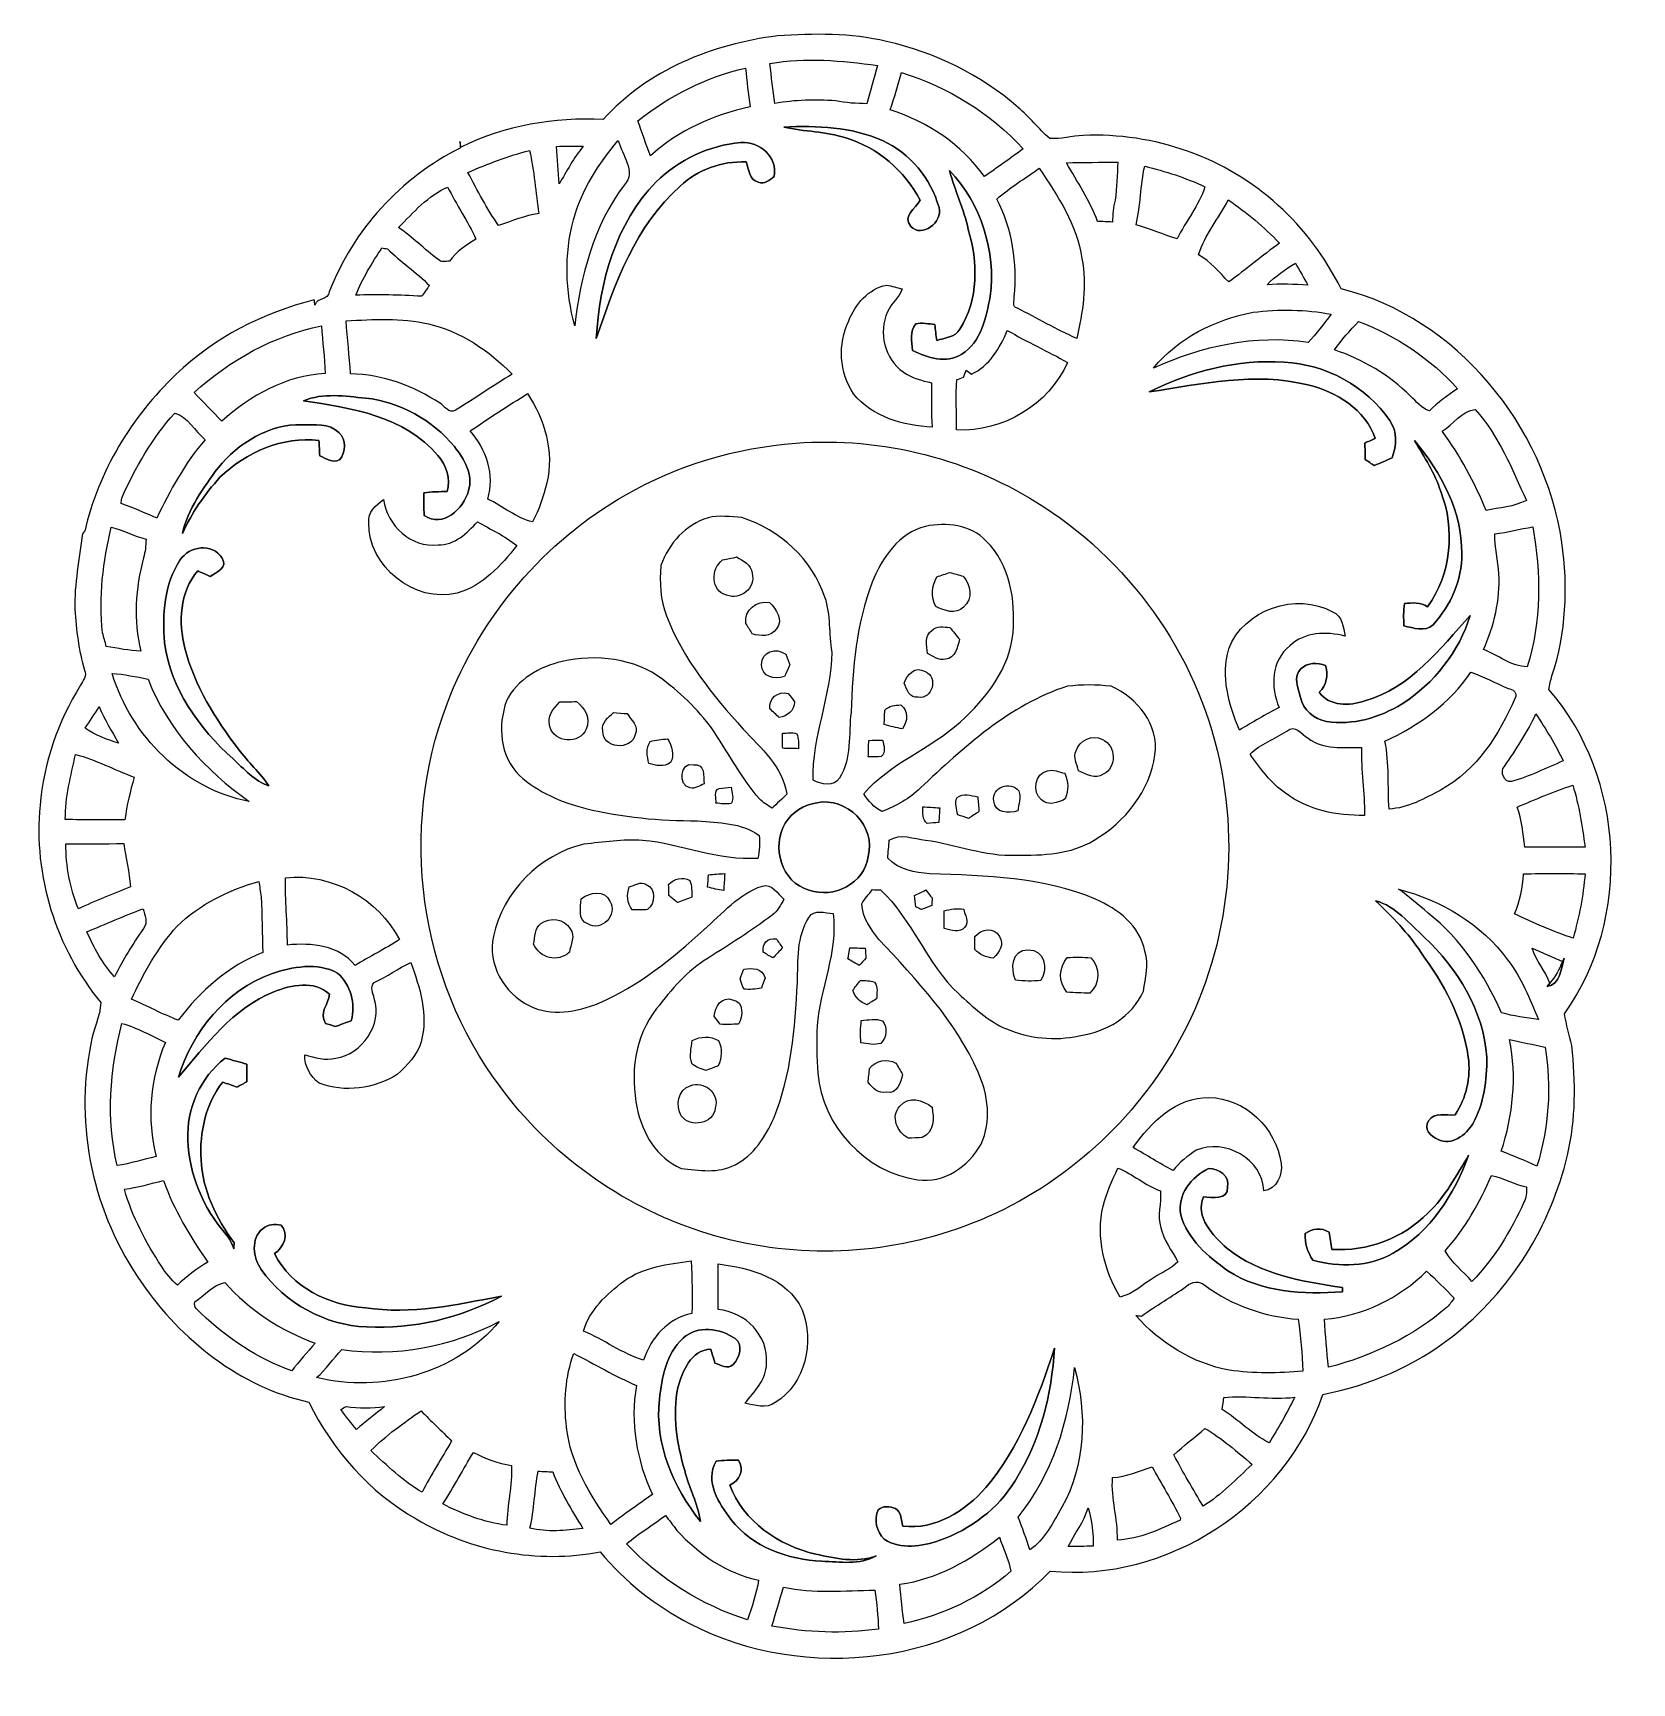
# Model space of a CAD drawing. Header units: centimetres. Extents: x -7.1 to 7.2, y -7.5 to 7.3.
import ezdxf

# ---------------------------------------------------------------- set-up
doc = ezdxf.new("R2010")
doc.units = ezdxf.units.CM
doc.header["$MEASUREMENT"] = 0
doc.layers.add('Camada 1', color=7, linetype='Continuous')

msp = doc.modelspace()

# ---------------------------------------------------------------- linework, layer by layer
at = {"layer": 'Camada 1', "color": 154}
for points, knots in [([(-0.41346, 7.29051), (-0.08784, 7.31343), (0.24448, 7.3166), (0.56409, 7.24076), (0.56409, 7.24076), (0.99764, 7.14409), (1.40899, 6.9416), (1.74483, 6.64986), (1.74483, 6.64986), (1.84538, 6.56342), (1.92722, 6.45759), (2.02776, 6.37151), (2.02776, 6.37151), (2.12794, 6.36057), (2.22708, 6.39304), (2.32692, 6.39762), (2.32692, 6.39762), (2.96121, 6.4262), (3.60749, 6.20218), (4.07563, 5.77037), (4.07563, 5.77037), (4.31446, 5.56331), (4.49333, 5.30119), (4.64043, 5.02355), (4.64043, 5.02355), (5.68218, 4.75862), (6.46219, 3.79659), (6.61846, 2.74849), (6.61846, 2.74849), (6.67597, 2.3495), (6.65762, 1.93498), (6.52955, 1.55046), (6.52955, 1.55046), (6.51756, 1.51095), (6.50909, 1.47072), (6.50205, 1.43016), (6.50205, 1.43016), (7.1903, 0.63675), (7.24712, -0.62301), (6.64245, -1.48025), (6.64245, -1.48025), (6.6608, -1.57514), (6.68231, -1.67004), (6.70772, -1.76354), (6.70772, -1.76354), (6.74122, -2.0902), (6.74616, -2.42534), (6.6682, -2.74637), (6.6682, -2.74637), (6.5211, -3.38208), (6.15456, -3.96733), (5.6402, -4.3695), (5.6402, -4.3695), (5.30189, -4.63549), (4.89761, -4.81295), (4.47533, -4.89232), (4.47533, -4.89232), (4.14055, -5.88822), (3.07903, -6.58283), (2.03129, -6.47629), (2.03129, -6.47629), (1.21708, -7.32683), (-0.16615, -7.4803), (-1.19556, -6.95042), (-1.19556, -6.95042), (-1.50071, -6.78814), (-1.78293, -6.57401), (-2.0013, -6.30449), (-2.0013, -6.30449), (-2.56258, -6.41244), (-3.16159, -6.30096), (-3.65159, -6.00816), (-3.65159, -6.00816), (-4.07175, -5.77003), (-4.40055, -5.39255), (-4.61362, -4.96217), (-4.61362, -4.96217), (-5.23027, -4.82318), (-5.75875, -4.40477), (-6.11258, -3.89008), (-6.11258, -3.89008), (-6.54368, -3.27659), (-6.71865, -2.48496), (-6.56695, -1.74907), (-6.56695, -1.74907), (-6.55143, -1.62207), (-6.48124, -1.50459), (-6.47876, -1.37759), (-6.47876, -1.37759), (-6.87987, -0.88864), (-7.08589, -0.24024), (-7.02239, 0.39051), (-7.02239, 0.39051), (-6.98994, 0.77187), (-6.86187, 1.1437), (-6.65902, 1.4679), (-6.65902, 1.4679), (-6.63645, 1.50917), (-6.60152, 1.55363), (-6.6241, 1.60231), (-6.6241, 1.60231), (-6.67737, 1.77977), (-6.69748, 1.96427), (-6.71194, 2.14806), (-6.71194, 2.14806), (-6.71583, 2.3763), (-6.67103, 2.60173), (-6.64138, 2.82751), (-6.64138, 2.82751), (-6.63645, 2.83316), (-6.62693, 2.84444), (-6.62199, 2.85009), (-6.62199, 2.85009), (-6.49958, 3.38561), (-6.20148, 3.87597), (-5.80424, 4.25343), (-5.80424, 4.25343), (-5.46347, 4.58645), (-5.02425, 4.80694), (-4.56459, 4.92407), (-4.56459, 4.92407), (-4.56352, 4.91243), (-4.5607, 4.88879), (-4.5593, 4.87715), (-4.5593, 4.87715), (-4.53848, 4.94558), (-4.4383, 4.91771), (-4.42982, 4.99568), (-4.42982, 4.99568), (-4.21604, 5.55025), (-3.78848, 6.02121), (-3.25578, 6.28402), (-3.25578, 6.28402), (-3.25649, 6.29884), (-3.25825, 6.32848), (-3.25895, 6.3433), (-3.25895, 6.3433), (-3.25895, 6.3433), (-3.24696, 6.29355), (-3.24696, 6.29355), (-3.24696, 6.29355), (-2.85396, 6.48687), (-2.41123, 6.56342), (-1.9752, 6.54156), (-1.9752, 6.54156), (-1.57833, 6.98287), (-0.99413, 7.21854), (-0.41346, 7.29051)], [0, 0, 0, 0, 0.02631579, 0.02631579, 0.02631579, 0.02631579, 0.05263158, 0.05263158, 0.05263158, 0.05263158, 0.07894737, 0.07894737, 0.07894737, 0.07894737, 0.10526316, 0.10526316, 0.10526316, 0.10526316, 0.13157895, 0.13157895, 0.13157895, 0.13157895, 0.15789474, 0.15789474, 0.15789474, 0.15789474, 0.18421053, 0.18421053, 0.18421053, 0.18421053, 0.21052632, 0.21052632, 0.21052632, 0.21052632, 0.23684211, 0.23684211, 0.23684211, 0.23684211, 0.26315789, 0.26315789, 0.26315789, 0.26315789, 0.28947368, 0.28947368, 0.28947368, 0.28947368, 0.31578947, 0.31578947, 0.31578947, 0.31578947, 0.34210526, 0.34210526, 0.34210526, 0.34210526, 0.36842105, 0.36842105, 0.36842105, 0.36842105, 0.39473684, 0.39473684, 0.39473684, 0.39473684, 0.42105263, 0.42105263, 0.42105263, 0.42105263, 0.44736842, 0.44736842, 0.44736842, 0.44736842, 0.47368421, 0.47368421, 0.47368421, 0.47368421, 0.5, 0.5, 0.5, 0.5, 0.52631579, 0.52631579, 0.52631579, 0.52631579, 0.55263158, 0.55263158, 0.55263158, 0.55263158, 0.57894737, 0.57894737, 0.57894737, 0.57894737, 0.60526316, 0.60526316, 0.60526316, 0.60526316, 0.63157895, 0.63157895, 0.63157895, 0.63157895, 0.65789474, 0.65789474, 0.65789474, 0.65789474, 0.68421053, 0.68421053, 0.68421053, 0.68421053, 0.71052632, 0.71052632, 0.71052632, 0.71052632, 0.73684211, 0.73684211, 0.73684211, 0.73684211, 0.76315789, 0.76315789, 0.76315789, 0.76315789, 0.78947368, 0.78947368, 0.78947368, 0.78947368, 0.81578947, 0.81578947, 0.81578947, 0.81578947, 0.84210526, 0.84210526, 0.84210526, 0.84210526, 0.86842105, 0.86842105, 0.86842105, 0.86842105, 0.89473684, 0.89473684, 0.89473684, 0.89473684, 0.92105263, 0.92105263, 0.92105263, 0.92105263, 0.94736842, 0.94736842, 0.94736842, 0.94736842, 1, 1, 1, 1]), ([(-1.66441, 6.52921), (-1.66441, 6.52921), (-1.66441, 6.52921), (-1.66441, 6.52921), (-1.66441, 6.52921), (-1.62772, 6.42408), (-1.58962, 6.31966), (-1.55117, 6.21524), (-1.55117, 6.21524), (-1.30245, 6.44313), (-0.98424, 6.58283), (-0.65758, 6.65514), (-0.65758, 6.65514), (-0.67344, 6.77016), (-0.68826, 6.88516), (-0.69885, 7.00088), (-0.69885, 7.00088), (-1.05304, 6.92291), (-1.38112, 6.75323), (-1.66441, 6.52921)], [0, 0, 0, 0, 0.16666667, 0.16666667, 0.16666667, 0.16666667, 0.33333333, 0.33333333, 0.33333333, 0.33333333, 0.5, 0.5, 0.5, 0.5, 0.66666667, 0.66666667, 0.66666667, 0.66666667, 1, 1, 1, 1]), ([(-0.47978, 7.04285), (-0.47978, 7.04285), (-0.47978, 7.04285), (-0.47978, 7.04285), (-0.47978, 7.04285), (-0.46813, 6.92326), (-0.45084, 6.80437), (-0.43602, 6.68513), (-0.43602, 6.68513), (-0.25646, 6.71617), (-0.07372, 6.72217), (0.10795, 6.70806), (0.10795, 6.70806), (0.20038, 6.68867), (0.29527, 6.68443), (0.38981, 6.68197), (0.38981, 6.68197), (0.41804, 6.79696), (0.45084, 6.91091), (0.48294, 7.02486), (0.48294, 7.02486), (0.1644, 7.07073), (-0.16016, 7.09789), (-0.47978, 7.04285)], [0, 0, 0, 0, 0.14285714, 0.14285714, 0.14285714, 0.14285714, 0.28571429, 0.28571429, 0.28571429, 0.28571429, 0.42857143, 0.42857143, 0.42857143, 0.42857143, 0.57142857, 0.57142857, 0.57142857, 0.57142857, 0.71428571, 0.71428571, 0.71428571, 0.71428571, 1, 1, 1, 1]), ([(0.70026, 6.96136), (0.70026, 6.96136), (0.70026, 6.96136), (0.70026, 6.96136), (0.70026, 6.96136), (0.66815, 6.84954), (0.63534, 6.73805), (0.59867, 6.62763), (0.59867, 6.62763), (0.93169, 6.51827), (1.23859, 6.3193), (1.4418, 6.03003), (1.4418, 6.03003), (1.55892, 6.11082), (1.67534, 6.19266), (1.78929, 6.27803), (1.78929, 6.27803), (1.49542, 6.59835), (1.11512, 6.8326), (0.70026, 6.96136)], [0, 0, 0, 0, 0.16666667, 0.16666667, 0.16666667, 0.16666667, 0.33333333, 0.33333333, 0.33333333, 0.33333333, 0.5, 0.5, 0.5, 0.5, 0.66666667, 0.66666667, 0.66666667, 0.66666667, 1, 1, 1, 1]), ([(-0.35665, 6.47347), (-0.35665, 6.47347), (-0.35665, 6.47347), (-0.35665, 6.47347), (-0.35665, 6.47347), (-0.17251, 6.43042), (0.02046, 6.43466), (0.20109, 6.37504), (0.20109, 6.37504), (0.48682, 6.29108), (0.72918, 6.08117), (0.86535, 5.818), (0.86535, 5.818), (0.82656, 5.74075), (0.7045, 5.67867), (0.78176, 5.5827), (0.78176, 5.5827), (0.88265, 5.4737), (1.06997, 5.6201), (1.0354, 5.75239), (1.0354, 5.75239), (0.96097, 6.01027), (0.77681, 6.24311), (0.52775, 6.35141), (0.52775, 6.35141), (0.25082, 6.477), (-0.05785, 6.48545), (-0.35665, 6.47347)], [0, 0, 0, 0, 0.125, 0.125, 0.125, 0.125, 0.25, 0.25, 0.25, 0.25, 0.375, 0.375, 0.375, 0.375, 0.5, 0.5, 0.5, 0.5, 0.625, 0.625, 0.625, 0.625, 0.75, 0.75, 0.75, 0.75, 1, 1, 1, 1]), ([(-3.18698, 6.06602), (-3.18698, 6.06602), (-3.18698, 6.06602), (-3.18698, 6.06602), (-3.18698, 6.06602), (-3.10303, 5.90337), (-3.01519, 5.7404), (-2.91287, 5.58906), (-2.91287, 5.58906), (-2.79364, 5.62926), (-2.67757, 5.68113), (-2.55164, 5.69701), (-2.55164, 5.69701), (-2.58022, 5.8861), (-2.59186, 6.07764), (-2.63455, 6.26426), (-2.63455, 6.26426), (-2.82397, 6.21417), (-3.00777, 6.1461), (-3.18698, 6.06602)], [0, 0, 0, 0, 0.16666667, 0.16666667, 0.16666667, 0.16666667, 0.33333333, 0.33333333, 0.33333333, 0.33333333, 0.5, 0.5, 0.5, 0.5, 0.66666667, 0.66666667, 0.66666667, 0.66666667, 1, 1, 1, 1]), ([(-2.39289, 6.29954), (-2.39289, 6.29954), (-2.39289, 6.29954), (-2.39289, 6.29954), (-2.39289, 6.29954), (-2.38548, 6.18737), (-2.37737, 6.07518), (-2.36926, 5.96299), (-2.36926, 5.96299), (-2.30222, 6.07835), (-2.23731, 6.19583), (-2.15511, 6.30132), (-2.15511, 6.30132), (-2.23448, 6.30344), (-2.31386, 6.30202), (-2.39289, 6.29954)], [0, 0, 0, 0, 0.2, 0.2, 0.2, 0.2, 0.4, 0.4, 0.4, 0.4, 0.6, 0.6, 0.6, 0.6, 1, 1, 1, 1]), ([(-2.24084, 5.64127), (-2.24084, 5.64127), (-2.24084, 5.64127), (-2.24084, 5.64127), (-2.24084, 5.64127), (-2.32692, 5.33047), (-2.31281, 5.00027), (-2.22956, 4.69018), (-2.22956, 4.69018), (-2.17735, 5.13503), (-2.06269, 5.59011), (-1.78681, 5.95171), (-1.78681, 5.95171), (-1.67181, 6.07342), (-1.80974, 6.2244), (-1.83938, 6.35353), (-1.83938, 6.35353), (-2.01753, 6.14539), (-2.16923, 5.90761), (-2.24084, 5.64127)], [0, 0, 0, 0, 0.16666667, 0.16666667, 0.16666667, 0.16666667, 0.33333333, 0.33333333, 0.33333333, 0.33333333, 0.5, 0.5, 0.5, 0.5, 0.66666667, 0.66666667, 0.66666667, 0.66666667, 1, 1, 1, 1]), ([(-1.4993, 5.98275), (-1.4993, 5.98275), (-1.4993, 5.98275), (-1.4993, 5.98275), (-1.4993, 5.98275), (-1.86265, 5.61304), (-2.00871, 5.08246), (-2.03658, 4.57729), (-2.03658, 4.57729), (-1.87147, 5.06942), (-1.68485, 5.5894), (-1.28551, 5.94325), (-1.28551, 5.94325), (-1.12535, 6.09211), (-0.91298, 6.16866), (-0.69427, 6.1602), (-0.69427, 6.1602), (-0.66781, 6.09669), (-0.66815, 5.99722), (-0.58454, 5.98028), (-0.58454, 5.98028), (-0.52916, 5.95488), (-0.48331, 6.0018), (-0.44097, 6.02933), (-0.44097, 6.02933), (-0.41275, 6.20535), (-0.57114, 6.34824), (-0.74117, 6.33482), (-0.74117, 6.33482), (-1.02376, 6.31013), (-1.29611, 6.17996), (-1.4993, 5.98275)], [0, 0, 0, 0, 0.11111111, 0.11111111, 0.11111111, 0.11111111, 0.22222222, 0.22222222, 0.22222222, 0.22222222, 0.33333333, 0.33333333, 0.33333333, 0.33333333, 0.44444444, 0.44444444, 0.44444444, 0.44444444, 0.55555556, 0.55555556, 0.55555556, 0.55555556, 0.66666667, 0.66666667, 0.66666667, 0.66666667, 0.77777778, 0.77777778, 0.77777778, 0.77777778, 1, 1, 1, 1]), ([(1.12994, 6.08224), (1.12994, 6.08224), (1.12994, 6.08224), (1.12994, 6.08224), (1.12994, 6.08224), (1.17615, 5.90337), (1.26012, 5.73687), (1.29786, 5.55519), (1.29786, 5.55519), (1.38394, 5.26379), (1.39206, 4.92371), (1.22096, 4.66054), (1.22096, 4.66054), (1.18109, 4.5854), (1.08584, 4.58505), (1.01494, 4.55753), (1.01494, 4.55753), (1.00894, 4.60621), (1.00295, 4.65454), (0.998, 4.70288), (0.998, 4.70288), (0.94156, 4.70746), (0.8844, 4.72015), (0.82832, 4.70853), (0.82832, 4.70853), (0.76763, 4.64361), (0.79199, 4.54978), (0.79798, 4.47075), (0.79798, 4.47075), (0.9338, 4.40231), (1.09714, 4.34869), (1.23859, 4.43547), (1.23859, 4.43547), (1.41286, 4.54377), (1.45908, 4.76673), (1.49365, 4.95477), (1.49365, 4.95477), (1.54905, 5.35727), (1.41111, 5.79013), (1.12994, 6.08224)], [0, 0, 0, 0, 0.09090909, 0.09090909, 0.09090909, 0.09090909, 0.18181818, 0.18181818, 0.18181818, 0.18181818, 0.27272727, 0.27272727, 0.27272727, 0.27272727, 0.36363636, 0.36363636, 0.36363636, 0.36363636, 0.45454545, 0.45454545, 0.45454545, 0.45454545, 0.54545455, 0.54545455, 0.54545455, 0.54545455, 0.63636364, 0.63636364, 0.63636364, 0.63636364, 0.72727273, 0.72727273, 0.72727273, 0.72727273, 0.81818182, 0.81818182, 0.81818182, 0.81818182, 1, 1, 1, 1]), ([(1.55327, 5.82789), (1.55327, 5.82789), (1.55327, 5.82789), (1.55327, 5.82789), (1.55327, 5.82789), (1.69403, 5.56153), (1.73884, 5.25003), (1.71026, 4.95194), (1.71026, 4.95194), (1.71309, 4.91666), (1.68451, 4.8581), (1.73848, 4.84752), (1.73848, 4.84752), (1.91664, 4.75967), (2.08738, 4.65701), (2.26976, 4.57799), (2.26976, 4.57799), (2.32445, 4.81117), (2.36255, 5.05566), (2.31634, 5.29342), (2.31634, 5.29342), (2.27188, 5.59505), (2.10043, 5.8554), (1.93428, 6.10305), (1.93428, 6.10305), (1.80516, 6.01415), (1.67252, 5.92949), (1.55327, 5.82789)], [0, 0, 0, 0, 0.125, 0.125, 0.125, 0.125, 0.25, 0.25, 0.25, 0.25, 0.375, 0.375, 0.375, 0.375, 0.5, 0.5, 0.5, 0.5, 0.625, 0.625, 0.625, 0.625, 0.75, 0.75, 0.75, 0.75, 1, 1, 1, 1]), ([(2.17805, 6.1528), (2.17805, 6.1528), (2.17805, 6.1528), (2.17805, 6.1528), (2.17805, 6.1528), (2.27576, 5.97992), (2.38583, 5.81342), (2.45745, 5.62715), (2.45745, 5.62715), (2.50155, 5.62539), (2.54599, 5.62327), (2.59045, 5.62151), (2.59045, 5.62151), (2.59291, 5.68749), (2.59574, 5.75415), (2.61549, 5.8173), (2.61549, 5.8173), (2.62714, 5.93124), (2.63384, 6.04519), (2.63735, 6.15914), (2.63735, 6.15914), (2.48425, 6.15738), (2.33115, 6.15667), (2.17805, 6.1528)], [0, 0, 0, 0, 0.14285714, 0.14285714, 0.14285714, 0.14285714, 0.28571429, 0.28571429, 0.28571429, 0.28571429, 0.42857143, 0.42857143, 0.42857143, 0.42857143, 0.57142857, 0.57142857, 0.57142857, 0.57142857, 0.71428571, 0.71428571, 0.71428571, 0.71428571, 1, 1, 1, 1]), ([(2.87901, 6.12245), (2.87901, 6.12245), (2.87901, 6.12245), (2.87901, 6.12245), (2.87901, 6.12245), (2.84198, 5.94854), (2.84127, 5.76967), (2.80317, 5.59611), (2.80317, 5.59611), (2.927, 5.55907), (3.04623, 5.50898), (3.16971, 5.47088), (3.16971, 5.47088), (3.24838, 5.62892), (3.36515, 5.76896), (3.41948, 5.9376), (3.41948, 5.9376), (3.24626, 6.01839), (3.06422, 6.0773), (2.87901, 6.12245)], [0, 0, 0, 0, 0.16666667, 0.16666667, 0.16666667, 0.16666667, 0.33333333, 0.33333333, 0.33333333, 0.33333333, 0.5, 0.5, 0.5, 0.5, 0.66666667, 0.66666667, 0.66666667, 0.66666667, 1, 1, 1, 1]), ([(-3.80824, 5.57247), (-3.80824, 5.57247), (-3.80824, 5.57247), (-3.80824, 5.57247), (-3.80824, 5.57247), (-3.68477, 5.48534), (-3.57716, 5.3788), (-3.45687, 5.28742), (-3.45687, 5.28742), (-3.429, 5.25744), (-3.38878, 5.26696), (-3.3528, 5.27049), (-3.3528, 5.27049), (-3.2907, 5.35481), (-3.20321, 5.41408), (-3.11538, 5.46876), (-3.11538, 5.46876), (-3.18981, 5.62997), (-3.29035, 5.77673), (-3.36937, 5.93548), (-3.36937, 5.93548), (-3.54541, 5.85645), (-3.67665, 5.7083), (-3.80824, 5.57247)], [0, 0, 0, 0, 0.14285714, 0.14285714, 0.14285714, 0.14285714, 0.28571429, 0.28571429, 0.28571429, 0.28571429, 0.42857143, 0.42857143, 0.42857143, 0.42857143, 0.57142857, 0.57142857, 0.57142857, 0.57142857, 0.71428571, 0.71428571, 0.71428571, 0.71428571, 1, 1, 1, 1]), ([(3.36091, 5.32659), (3.36091, 5.32659), (3.36091, 5.32659), (3.36091, 5.32659), (3.36091, 5.32659), (3.47169, 5.27049), (3.54682, 5.1689), (3.63395, 5.08387), (3.63395, 5.08387), (3.786, 5.19923), (3.93417, 5.31917), (4.08798, 5.43172), (4.08798, 5.43172), (3.94935, 5.57742), (3.79341, 5.70618), (3.62795, 5.82012), (3.62795, 5.82012), (3.544, 5.65326), (3.41629, 5.5065), (3.36091, 5.32659)], [0, 0, 0, 0, 0.16666667, 0.16666667, 0.16666667, 0.16666667, 0.33333333, 0.33333333, 0.33333333, 0.33333333, 0.5, 0.5, 0.5, 0.5, 0.66666667, 0.66666667, 0.66666667, 0.66666667, 1, 1, 1, 1]), ([(-3.95851, 5.38938), (-3.95851, 5.38938), (-3.95851, 5.38938), (-3.95851, 5.38938), (-3.95851, 5.38938), (-4.04741, 5.25426), (-4.13173, 5.11527), (-4.19347, 4.96534), (-4.19347, 4.96534), (-3.99625, 4.97311), (-3.79906, 4.96639), (-3.60221, 4.95618), (-3.60221, 4.95618), (-3.58457, 4.98016), (-3.54999, 5.02813), (-3.53236, 5.05213), (-3.53236, 5.05213), (-3.64878, 5.17277), (-3.79165, 5.26274), (-3.90947, 5.38161), (-3.90947, 5.38161), (-3.92182, 5.38339), (-3.94616, 5.38726), (-3.95851, 5.38938)], [0, 0, 0, 0, 0.14285714, 0.14285714, 0.14285714, 0.14285714, 0.28571429, 0.28571429, 0.28571429, 0.28571429, 0.42857143, 0.42857143, 0.42857143, 0.42857143, 0.57142857, 0.57142857, 0.57142857, 0.57142857, 0.71428571, 0.71428571, 0.71428571, 0.71428571, 1, 1, 1, 1]), ([(3.97581, 5.05953), (3.97581, 5.05953), (3.97581, 5.05953), (3.97581, 5.05953), (3.97581, 5.05953), (4.09787, 5.06518), (4.22063, 5.06589), (4.34269, 5.05424), (4.34269, 5.05424), (4.3053, 5.12092), (4.26755, 5.18688), (4.23016, 5.25322), (4.23016, 5.25322), (4.13985, 5.19606), (4.05058, 5.13644), (3.97581, 5.05953)], [0, 0, 0, 0, 0.2, 0.2, 0.2, 0.2, 0.4, 0.4, 0.4, 0.4, 0.6, 0.6, 0.6, 0.6, 1, 1, 1, 1]), ([(0.22577, 4.73463), (0.22577, 4.73463), (0.22577, 4.73463), (0.22577, 4.73463), (0.22577, 4.73463), (0.127, 4.5279), (0.14145, 4.27073), (0.27023, 4.08057), (0.27023, 4.08057), (0.43673, 3.87139), (0.7172, 3.79589), (0.9733, 3.78071), (0.9733, 3.78071), (0.96519, 3.913), (0.96697, 4.04566), (0.96943, 4.17795), (0.96943, 4.17795), (0.88194, 4.20263), (0.7888, 4.21922), (0.71542, 4.27708), (0.71542, 4.27708), (0.5468, 4.39313), (0.49001, 4.63232), (0.57291, 4.81646), (0.57291, 4.81646), (0.60642, 4.89196), (0.68014, 4.94242), (0.70555, 5.02214), (0.70555, 5.02214), (0.65899, 5.03344), (0.61241, 5.04506), (0.5662, 5.0567), (0.5662, 5.0567), (0.40216, 5.02143), (0.28363, 4.88597), (0.22577, 4.73463)], [0, 0, 0, 0, 0.1, 0.1, 0.1, 0.1, 0.2, 0.2, 0.2, 0.2, 0.3, 0.3, 0.3, 0.3, 0.4, 0.4, 0.4, 0.4, 0.5, 0.5, 0.5, 0.5, 0.6, 0.6, 0.6, 0.6, 0.7, 0.7, 0.7, 0.7, 0.8, 0.8, 0.8, 0.8, 1, 1, 1, 1]), ([(-4.27955, 4.73392), (-4.27955, 4.73392), (-4.27955, 4.73392), (-4.27955, 4.73392), (-4.27955, 4.73392), (-4.26755, 4.57588), (-4.25097, 4.41819), (-4.23898, 4.26049), (-4.23898, 4.26049), (-3.95357, 4.2552), (-3.67417, 4.1522), (-3.43712, 3.99555), (-3.43712, 3.99555), (-3.39548, 3.96945), (-3.35633, 3.90277), (-3.29988, 3.93347), (-3.29988, 3.93347), (-3.12737, 4.03613), (-2.96367, 4.15361), (-2.79118, 4.25696), (-2.79118, 4.25696), (-2.9972, 4.46722), (-3.25225, 4.64219), (-3.54224, 4.70782), (-3.54224, 4.70782), (-3.78459, 4.76144), (-4.03401, 4.75085), (-4.27955, 4.73392)], [0, 0, 0, 0, 0.125, 0.125, 0.125, 0.125, 0.25, 0.25, 0.25, 0.25, 0.375, 0.375, 0.375, 0.375, 0.5, 0.5, 0.5, 0.5, 0.625, 0.625, 0.625, 0.625, 0.75, 0.75, 0.75, 0.75, 1, 1, 1, 1]), ([(2.95733, 4.312), (2.95733, 4.312), (2.95733, 4.312), (2.95733, 4.312), (2.95733, 4.312), (3.38842, 4.50568), (3.87103, 4.61539), (4.34374, 4.53989), (4.34374, 4.53989), (4.41537, 4.62209), (4.48627, 4.70605), (4.55083, 4.79424), (4.55083, 4.79424), (4.32082, 4.83941), (4.08235, 4.84046), (3.85022, 4.81259), (3.85022, 4.81259), (3.51119, 4.74802), (3.17853, 4.57975), (2.95733, 4.312)], [0, 0, 0, 0, 0.16666667, 0.16666667, 0.16666667, 0.16666667, 0.33333333, 0.33333333, 0.33333333, 0.33333333, 0.5, 0.5, 0.5, 0.5, 0.66666667, 0.66666667, 0.66666667, 0.66666667, 1, 1, 1, 1]), ([(-5.64232, 4.09151), (-5.64232, 4.09151), (-5.64232, 4.09151), (-5.64232, 4.09151), (-5.64232, 4.09151), (-5.55871, 4.00755), (-5.47652, 3.92182), (-5.39433, 3.83611), (-5.39433, 3.83611), (-5.13856, 4.06646), (-4.81682, 4.2439), (-4.46722, 4.26295), (-4.46722, 4.26295), (-4.47286, 4.40584), (-4.4898, 4.54837), (-4.50003, 4.69089), (-4.50003, 4.69089), (-4.92794, 4.60409), (-5.32058, 4.38396), (-5.64232, 4.09151)], [0, 0, 0, 0, 0.16666667, 0.16666667, 0.16666667, 0.16666667, 0.33333333, 0.33333333, 0.33333333, 0.33333333, 0.5, 0.5, 0.5, 0.5, 0.66666667, 0.66666667, 0.66666667, 0.66666667, 1, 1, 1, 1]), ([(1.64747, 4.64855), (1.64747, 4.64855), (1.64747, 4.64855), (1.64747, 4.64855), (1.64747, 4.64855), (1.5808, 4.49085), (1.48731, 4.33034), (1.32537, 4.25626), (1.32537, 4.25626), (1.31409, 4.26544), (1.29151, 4.28378), (1.28023, 4.29294), (1.28023, 4.29294), (1.27387, 4.27743), (1.26083, 4.24638), (1.25448, 4.2305), (1.25448, 4.2305), (1.23966, 4.22521), (1.21038, 4.21393), (1.19591, 4.20828), (1.19591, 4.20828), (1.18392, 4.05835), (1.19486, 3.90701), (1.19133, 3.75673), (1.19133, 3.75673), (1.60901, 3.73732), (2.01577, 3.98039), (2.18792, 4.36245), (2.18792, 4.36245), (2.00978, 4.46158), (1.82457, 4.54766), (1.64747, 4.64855)], [0, 0, 0, 0, 0.11111111, 0.11111111, 0.11111111, 0.11111111, 0.22222222, 0.22222222, 0.22222222, 0.22222222, 0.33333333, 0.33333333, 0.33333333, 0.33333333, 0.44444444, 0.44444444, 0.44444444, 0.44444444, 0.55555556, 0.55555556, 0.55555556, 0.55555556, 0.66666667, 0.66666667, 0.66666667, 0.66666667, 0.77777778, 0.77777778, 0.77777778, 0.77777778, 1, 1, 1, 1]), ([(4.57904, 4.47533), (4.57904, 4.47533), (4.57904, 4.47533), (4.57904, 4.47533), (4.57904, 4.47533), (4.83376, 4.39067), (5.07118, 4.25097), (5.26167, 4.06118), (5.26167, 4.06118), (5.31354, 4.01072), (5.36151, 3.95286), (5.43136, 3.92677), (5.43136, 3.92677), (5.50686, 4.00297), (5.59399, 4.06681), (5.68325, 4.12644), (5.68325, 4.12644), (5.44194, 4.39632), (5.13432, 4.60021), (4.79672, 4.72968), (4.79672, 4.72968), (4.71805, 4.6503), (4.64609, 4.56459), (4.57904, 4.47533)], [0, 0, 0, 0, 0.14285714, 0.14285714, 0.14285714, 0.14285714, 0.28571429, 0.28571429, 0.28571429, 0.28571429, 0.42857143, 0.42857143, 0.42857143, 0.42857143, 0.57142857, 0.57142857, 0.57142857, 0.57142857, 0.71428571, 0.71428571, 0.71428571, 0.71428571, 1, 1, 1, 1]), ([(2.92028, 4.09821), (2.92028, 4.09821), (2.92028, 4.09821), (2.92028, 4.09821), (2.92028, 4.09821), (3.38807, 4.16913), (3.87103, 4.27955), (4.34162, 4.16031), (4.34162, 4.16031), (4.59739, 4.10138), (4.85668, 3.94088), (4.94488, 3.68194), (4.94488, 3.68194), (4.92195, 3.67135), (4.87574, 3.64983), (4.85281, 3.63926), (4.85281, 3.63926), (4.85386, 3.59056), (4.85493, 3.54153), (4.85598, 3.4925), (4.85598, 3.4925), (4.8761, 3.47873), (4.9163, 3.45086), (4.93642, 3.43712), (4.93642, 3.43712), (4.98968, 3.46004), (5.04296, 3.48297), (5.09622, 3.5059), (5.09622, 3.5059), (5.13644, 3.61562), (5.14772, 3.74227), (5.07505, 3.84174), (5.07505, 3.84174), (4.86516, 4.15254), (4.50074, 4.34481), (4.12784, 4.36562), (4.12784, 4.36562), (3.71122, 4.39103), (3.29177, 4.28378), (2.92028, 4.09821)], [0, 0, 0, 0, 0.09090909, 0.09090909, 0.09090909, 0.09090909, 0.18181818, 0.18181818, 0.18181818, 0.18181818, 0.27272727, 0.27272727, 0.27272727, 0.27272727, 0.36363636, 0.36363636, 0.36363636, 0.36363636, 0.45454545, 0.45454545, 0.45454545, 0.45454545, 0.54545455, 0.54545455, 0.54545455, 0.54545455, 0.63636364, 0.63636364, 0.63636364, 0.63636364, 0.72727273, 0.72727273, 0.72727273, 0.72727273, 0.81818182, 0.81818182, 0.81818182, 0.81818182, 1, 1, 1, 1]), ([(-4.66124, 4.01672), (-4.66124, 4.01672), (-4.66124, 4.01672), (-4.66124, 4.01672), (-4.66124, 4.01672), (-4.23438, 3.9571), (-3.75002, 3.87809), (-3.45827, 3.52672), (-3.45827, 3.52672), (-3.37397, 3.44311), (-3.34539, 3.31786), (-3.37326, 3.20392), (-3.37326, 3.20392), (-3.44311, 3.20428), (-3.5133, 3.20145), (-3.58281, 3.19439), (-3.58281, 3.19439), (-3.58386, 3.12632), (-3.58315, 3.05788), (-3.57998, 2.98979), (-3.57998, 2.98979), (-3.41066, 2.87443), (-3.22545, 3.04977), (-3.1824, 3.21168), (-3.1824, 3.21168), (-3.13619, 3.35808), (-3.22262, 3.49566), (-3.30729, 3.60715), (-3.30729, 3.60715), (-3.50626, 3.84493), (-3.79448, 4.0079), (-4.1042, 4.04247), (-4.1042, 4.04247), (-4.28871, 4.0587), (-4.48522, 4.09327), (-4.66124, 4.01672)], [0, 0, 0, 0, 0.1, 0.1, 0.1, 0.1, 0.2, 0.2, 0.2, 0.2, 0.3, 0.3, 0.3, 0.3, 0.4, 0.4, 0.4, 0.4, 0.5, 0.5, 0.5, 0.5, 0.6, 0.6, 0.6, 0.6, 0.7, 0.7, 0.7, 0.7, 0.8, 0.8, 0.8, 0.8, 1, 1, 1, 1]), ([(-3.16652, 3.7486), (-3.16652, 3.7486), (-3.16652, 3.7486), (-3.16652, 3.7486), (-3.16652, 3.7486), (-3.02224, 3.58245), (-2.94323, 3.3535), (-3.00989, 3.13689), (-3.00989, 3.13689), (-2.87372, 3.07445), (-2.7559, 2.96686), (-2.60914, 2.93229), (-2.60914, 2.93229), (-2.54635, 3.04058), (-2.51107, 3.1623), (-2.48038, 3.28295), (-2.48038, 3.28295), (-2.41123, 3.55952), (-2.50225, 3.85127), (-2.65253, 4.08481), (-2.65253, 4.08481), (-2.82397, 3.97333), (-2.99755, 3.86432), (-3.16652, 3.7486)], [0, 0, 0, 0, 0.14285714, 0.14285714, 0.14285714, 0.14285714, 0.28571429, 0.28571429, 0.28571429, 0.28571429, 0.42857143, 0.42857143, 0.42857143, 0.42857143, 0.57142857, 0.57142857, 0.57142857, 0.57142857, 0.71428571, 0.71428571, 0.71428571, 0.71428571, 1, 1, 1, 1]), ([(-5.81518, 3.90842), (-5.81518, 3.90842), (-5.81518, 3.90842), (-5.81518, 3.90842), (-5.81518, 3.90842), (-6.01661, 3.68335), (-6.16902, 3.41982), (-6.29108, 3.14466), (-6.29108, 3.14466), (-6.2925, 3.13265), (-6.29496, 3.10902), (-6.29637, 3.09703), (-6.29637, 3.09703), (-6.18771, 3.05859), (-6.08188, 3.01271), (-5.97675, 2.96615), (-5.97675, 2.96615), (-5.85576, 3.21344), (-5.72593, 3.46109), (-5.54319, 3.66923), (-5.54319, 3.66923), (-5.63457, 3.74473), (-5.69911, 3.87809), (-5.81518, 3.90842)], [0, 0, 0, 0, 0.14285714, 0.14285714, 0.14285714, 0.14285714, 0.28571429, 0.28571429, 0.28571429, 0.28571429, 0.42857143, 0.42857143, 0.42857143, 0.42857143, 0.57142857, 0.57142857, 0.57142857, 0.57142857, 0.71428571, 0.71428571, 0.71428571, 0.71428571, 1, 1, 1, 1]), ([(5.54567, 3.74543), (5.54567, 3.74543), (5.54567, 3.74543), (5.54567, 3.74543), (5.54567, 3.74543), (5.70618, 3.52602), (5.83847, 3.28682), (5.93901, 3.03459), (5.93901, 3.03459), (6.06, 3.05929), (6.18878, 3.06775), (6.30061, 3.1249), (6.30061, 3.1249), (6.17078, 3.40854), (6.05225, 3.70557), (5.84129, 3.94088), (5.84129, 3.94088), (5.72347, 3.92818), (5.64373, 3.80717), (5.54567, 3.74543)], [0, 0, 0, 0, 0.16666667, 0.16666667, 0.16666667, 0.16666667, 0.33333333, 0.33333333, 0.33333333, 0.33333333, 0.5, 0.5, 0.5, 0.5, 0.66666667, 0.66666667, 0.66666667, 0.66666667, 1, 1, 1, 1]), ([(-4.67395, 3.804), (-4.67395, 3.804), (-4.67395, 3.804), (-4.67395, 3.804), (-4.67395, 3.804), (-4.97063, 3.81282), (-5.24262, 3.63855), (-5.42748, 3.4177), (-5.42748, 3.4177), (-5.55941, 3.23708), (-5.6963, 3.04977), (-5.7464, 2.82751), (-5.7464, 2.82751), (-5.6649, 3.01378), (-5.54531, 3.18099), (-5.41055, 3.33233), (-5.41055, 3.33233), (-5.17701, 3.55669), (-4.85069, 3.70134), (-4.52296, 3.6636), (-4.52296, 3.6636), (-4.52049, 3.61738), (-4.51801, 3.57116), (-4.51555, 3.5246), (-4.51555, 3.5246), (-4.45947, 3.49815), (-4.40124, 3.45934), (-4.3374, 3.48826), (-4.3374, 3.48826), (-4.28025, 3.55811), (-4.27496, 3.6703), (-4.34481, 3.73379), (-4.34481, 3.73379), (-4.43052, 3.82093), (-4.56352, 3.79764), (-4.67395, 3.804)], [0, 0, 0, 0, 0.1, 0.1, 0.1, 0.1, 0.2, 0.2, 0.2, 0.2, 0.3, 0.3, 0.3, 0.3, 0.4, 0.4, 0.4, 0.4, 0.5, 0.5, 0.5, 0.5, 0.6, 0.6, 0.6, 0.6, 0.7, 0.7, 0.7, 0.7, 0.8, 0.8, 0.8, 0.8, 1, 1, 1, 1]), ([(-0.24906, 3.63855), (-0.24906, 3.63855), (-0.24906, 3.63855), (-0.24906, 3.63855), (-0.24906, 3.63855), (-0.78246, 3.59833), (-1.3081, 3.44204), (-1.772, 3.17465), (-1.772, 3.17465), (-2.50119, 2.76048), (-3.07798, 2.08492), (-3.37397, 1.30033), (-3.37397, 1.30033), (-3.80858, 0.17392), (-3.62654, -1.16451), (-2.89913, -2.12972), (-2.89913, -2.12972), (-2.45638, -2.73861), (-1.81575, -3.19687), (-1.10101, -3.43076), (-1.10101, -3.43076), (-0.38311, -3.66535), (0.40922, -3.66783), (1.12713, -3.43076), (1.12713, -3.43076), (1.90394, -3.18416), (2.58375, -2.6557), (3.03318, -1.97767), (3.03318, -1.97767), (3.55458, -1.19909), (3.74614, -0.21166), (3.56622, 0.70626), (3.56622, 0.70626), (3.38983, 1.66792), (2.794, 2.53858), (1.97379, 3.0674), (1.97379, 3.0674), (1.32291, 3.49532), (0.5267, 3.6971), (-0.24906, 3.63855)], [0, 0, 0, 0, 0.09090909, 0.09090909, 0.09090909, 0.09090909, 0.18181818, 0.18181818, 0.18181818, 0.18181818, 0.27272727, 0.27272727, 0.27272727, 0.27272727, 0.36363636, 0.36363636, 0.36363636, 0.36363636, 0.45454545, 0.45454545, 0.45454545, 0.45454545, 0.54545455, 0.54545455, 0.54545455, 0.54545455, 0.63636364, 0.63636364, 0.63636364, 0.63636364, 0.72727273, 0.72727273, 0.72727273, 0.72727273, 0.81818182, 0.81818182, 0.81818182, 0.81818182, 1, 1, 1, 1]), ([(5.29836, 3.66077), (5.29836, 3.66077), (5.29836, 3.66077), (5.29836, 3.66077), (5.29836, 3.66077), (5.3848, 3.51296), (5.48181, 3.36902), (5.53332, 3.20392), (5.53332, 3.20392), (5.66349, 2.86914), (5.62963, 2.4645), (5.41513, 2.17204), (5.41513, 2.17204), (5.35023, 2.20839), (5.2779, 2.21014), (5.20664, 2.19957), (5.20664, 2.19957), (5.19923, 2.13359), (5.19818, 2.06691), (5.20312, 2.0006), (5.20312, 2.0006), (5.28778, 1.9812), (5.3908, 1.9431), (5.46452, 2.01012), (5.46452, 2.01012), (5.62081, 2.18298), (5.72664, 2.41017), (5.72099, 2.64653), (5.72099, 2.64653), (5.72698, 3.02648), (5.53507, 3.37572), (5.29836, 3.66077)], [0, 0, 0, 0, 0.11111111, 0.11111111, 0.11111111, 0.11111111, 0.22222222, 0.22222222, 0.22222222, 0.22222222, 0.33333333, 0.33333333, 0.33333333, 0.33333333, 0.44444444, 0.44444444, 0.44444444, 0.44444444, 0.55555556, 0.55555556, 0.55555556, 0.55555556, 0.66666667, 0.66666667, 0.66666667, 0.66666667, 0.77777778, 0.77777778, 0.77777778, 0.77777778, 1, 1, 1, 1]), ([(-4.07634, 2.92593), (-4.07634, 2.92593), (-4.07634, 2.92593), (-4.07634, 2.92593), (-4.07634, 2.92593), (-4.08305, 2.53541), (-3.66606, 2.19816), (-3.284, 2.29446), (-3.284, 2.29446), (-3.05576, 2.35866), (-2.88995, 2.54), (-2.74954, 2.72097), (-2.74954, 2.72097), (-2.85784, 2.80634), (-2.98309, 2.86597), (-3.10303, 2.93299), (-3.10303, 2.93299), (-3.1951, 2.83104), (-3.30658, 2.72274), (-3.45475, 2.72625), (-3.45475, 2.72625), (-3.69922, 2.6984), (-3.90842, 2.89984), (-3.94511, 3.13265), (-3.94511, 3.13265), (-4.01179, 3.08151), (-4.08552, 3.02048), (-4.07634, 2.92593)], [0, 0, 0, 0, 0.125, 0.125, 0.125, 0.125, 0.25, 0.25, 0.25, 0.25, 0.375, 0.375, 0.375, 0.375, 0.5, 0.5, 0.5, 0.5, 0.625, 0.625, 0.625, 0.625, 0.75, 0.75, 0.75, 0.75, 1, 1, 1, 1]), ([(-1.0347, 2.96932), (-0.9352, 2.99295), (-0.83185, 2.97921), (-0.7313, 2.9711), (-0.7313, 2.9711), (-0.39122, 2.86173), (-0.10054, 2.59856), (0.01269, 2.25602), (0.01269, 2.25602), (0.06914, 2.09797), (0.04833, 1.92792), (0.07654, 1.76494), (0.07654, 1.76494), (0.07549, 1.37407), (-0.10548, 1.00753), (-0.09207, 0.61489), (-0.09207, 0.61489), (-0.02117, 0.58103), (0.09277, 0.55245), (0.14216, 0.63429), (0.14216, 0.63429), (0.25717, 0.80963), (0.22153, 1.02763), (0.24765, 1.22519), (0.24765, 1.22519), (0.26105, 1.61924), (0.29316, 2.02177), (0.43744, 2.39253), (0.43744, 2.39253), (0.52528, 2.60809), (0.67415, 2.83316), (0.91405, 2.89207), (0.91405, 2.89207), (1.10101, 2.93088), (1.32186, 2.90653), (1.45908, 2.76083), (1.45908, 2.76083), (1.67323, 2.55093), (1.72225, 2.22778), (1.69862, 1.94062), (1.69862, 1.94062), (1.67145, 1.61642), (1.45591, 1.34937), (1.2259, 1.137), (1.2259, 1.137), (0.95778, 0.8957), (0.5976, 0.77152), (0.36018, 0.49354), (0.36018, 0.49354), (0.40252, 0.42969), (0.45437, 0.37182), (0.5228, 0.33479), (0.5228, 0.33479), (0.6491, 0.38417), (0.77116, 0.44874), (0.86713, 0.54575), (0.86713, 0.54575), (1.25906, 0.9091), (1.66582, 1.29258), (2.18617, 1.45837), (2.18617, 1.45837), (2.31598, 1.47425), (2.44722, 1.47425), (2.57739, 1.45837), (2.57739, 1.45837), (2.81199, 1.35573), (3.01096, 1.113), (2.97003, 0.8442), (2.97003, 0.8442), (2.9284, 0.52069), (2.70228, 0.24058), (2.42675, 0.07761), (2.42675, 0.07761), (2.21791, -0.05115), (1.96568, -0.05749), (1.7279, -0.05715), (1.7279, -0.05715), (1.44955, -0.06843), (1.18779, 0.04163), (0.91546, 0.07866), (0.91546, 0.07866), (0.8068, 0.08854), (0.69144, 0.14323), (0.58949, 0.07832), (0.58949, 0.07832), (0.58525, 0.02399), (0.58032, -0.03033), (0.57538, -0.08466), (0.57538, -0.08466), (0.67274, -0.18873), (0.81845, -0.21166), (0.95355, -0.22294), (0.95355, -0.22294), (1.45379, -0.24165), (1.97097, -0.25293), (2.4391, -0.45154), (2.4391, -0.45154), (2.63771, -0.53939), (2.83915, -0.69037), (2.87972, -0.91756), (2.87972, -0.91756), (2.91853, -1.0354), (2.88678, -1.15817), (2.86807, -1.27669), (2.86807, -1.27669), (2.76754, -1.50566), (2.53152, -1.64287), (2.29093, -1.67604), (2.29093, -1.67604), (2.07362, -1.72544), (1.84396, -1.69969), (1.639, -1.6143), (1.639, -1.6143), (1.47214, -1.54515), (1.34126, -1.41639), (1.2086, -1.29786), (1.2086, -1.29786), (0.9218, -1.02904), (0.79869, -0.63394), (0.50977, -0.36724), (0.50977, -0.36724), (0.49247, -0.36688), (0.45755, -0.36583), (0.44026, -0.36547), (0.44026, -0.36547), (0.40604, -0.4064), (0.36759, -0.4452), (0.34395, -0.49423), (0.34395, -0.49423), (0.34571, -0.61665), (0.42686, -0.7179), (0.49671, -0.81138), (0.49671, -0.81138), (0.83326, -1.17544), (1.18745, -1.54235), (1.3864, -2.00377), (1.3864, -2.00377), (1.47742, -2.2031), (1.50671, -2.44439), (1.41216, -2.64759), (1.41216, -2.64759), (1.30245, -2.84833), (1.07914, -3.00214), (0.84278, -2.96827), (0.84278, -2.96827), (0.37782, -2.90054), (-0.01551, -2.4825), (-0.05079, -2.01259), (-0.05079, -2.01259), (-0.06173, -1.87077), (-0.06139, -1.72826), (-0.05715, -1.58608), (-0.05715, -1.58608), (-0.03281, -1.24707), (0.13299, -0.92357), (0.08536, -0.57855), (0.08536, -0.57855), (0.01517, -0.57714), (-0.08573, -0.53693), (-0.12982, -0.61348), (-0.12982, -0.61348), (-0.2427, -0.78563), (-0.22684, -1.00047), (-0.23388, -1.19698), (-0.23388, -1.19698), (-0.25576, -1.60867), (-0.28751, -2.02952), (-0.44591, -2.41511), (-0.44591, -2.41511), (-0.52139, -2.58056), (-0.62264, -2.75096), (-0.79304, -2.83245), (-0.79304, -2.83245), (-0.94226, -2.91358), (-1.1169, -2.88254), (-1.2774, -2.86597), (-1.2774, -2.86597), (-1.4926, -2.76965), (-1.62594, -2.55235), (-1.6697, -2.32692), (-1.6697, -2.32692), (-1.73672, -2.02318), (-1.69192, -1.68134), (-1.49613, -1.43228), (-1.49613, -1.43228), (-1.36348, -1.26188), (-1.22061, -1.0929), (-1.03433, -0.97895), (-1.03433, -0.97895), (-0.8396, -0.85653), (-0.64452, -0.73447), (-0.46143, -0.59477), (-0.46143, -0.59477), (-0.41205, -0.55879), (-0.38064, -0.50517), (-0.3556, -0.45013), (-0.3556, -0.45013), (-0.4131, -0.40569), (-0.46177, -0.30656), (-0.54821, -0.33338), (-0.54821, -0.33338), (-0.76129, -0.40323), (-0.9084, -0.5842), (-1.07385, -0.72531), (-1.07385, -0.72531), (-1.35466, -0.98565), (-1.66051, -1.22943), (-2.01365, -1.38394), (-2.01365, -1.38394), (-2.20873, -1.46261), (-2.44403, -1.50847), (-2.63842, -1.40441), (-2.63842, -1.40441), (-2.86315, -1.2968), (-3.01412, -1.03292), (-2.95839, -0.78422), (-2.95839, -0.78422), (-2.87655, -0.38629), (-2.54282, -0.05221), (-2.14982, 0.04339), (-2.14982, 0.04339), (-1.97414, 0.05785), (-1.79811, 0.08819), (-1.62136, 0.0762), (-1.62136, 0.0762), (-1.27387, 0.04268), (-0.94226, -0.10936), (-0.58914, -0.08502), (-0.58914, -0.08502), (-0.57291, -0.01763), (-0.56797, 0.0515), (-0.57608, 0.11994), (-0.57608, 0.11994), (-0.7373, 0.23777), (-0.94051, 0.23247), (-1.12994, 0.25152), (-1.12994, 0.25152), (-1.46649, 0.25293), (-1.80481, 0.28046), (-2.13184, 0.36335), (-2.13184, 0.36335), (-2.34809, 0.41733), (-2.56151, 0.50658), (-2.72661, 0.66004), (-2.72661, 0.66004), (-2.90264, 0.83185), (-2.92135, 1.10525), (-2.84161, 1.32644), (-2.84161, 1.32644), (-2.74742, 1.51906), (-2.54599, 1.63512), (-2.3428, 1.68098), (-2.3428, 1.68098), (-2.03729, 1.74837), (-1.69474, 1.71097), (-1.43968, 1.51835), (-1.43968, 1.51835), (-1.26293, 1.38289), (-1.0996, 1.22555), (-0.97367, 1.04069), (-0.97367, 1.04069), (-0.8442, 0.84101), (-0.72848, 0.63041), (-0.5736, 0.44803), (-0.5736, 0.44803), (-0.54151, 0.41346), (-0.49917, 0.39158), (-0.46073, 0.36442), (-0.46073, 0.36442), (-0.41697, 0.4071), (-0.37217, 0.44838), (-0.32773, 0.48965), (-0.32773, 0.48965), (-0.36335, 0.73447), (-0.56161, 0.90275), (-0.72002, 1.07492), (-0.72002, 1.07492), (-0.99342, 1.37829), (-1.25906, 1.70356), (-1.40723, 2.08879), (-1.40723, 2.08879), (-1.46473, 2.23273), (-1.47072, 2.38972), (-1.45732, 2.54212), (-1.45732, 2.54212), (-1.38923, 2.73755), (-1.23542, 2.90795), (-1.0347, 2.96932)], [0, 0, 0, 0, 0.01369863, 0.01369863, 0.01369863, 0.01369863, 0.02739726, 0.02739726, 0.02739726, 0.02739726, 0.04109589, 0.04109589, 0.04109589, 0.04109589, 0.05479452, 0.05479452, 0.05479452, 0.05479452, 0.06849315, 0.06849315, 0.06849315, 0.06849315, 0.08219178, 0.08219178, 0.08219178, 0.08219178, 0.09589041, 0.09589041, 0.09589041, 0.09589041, 0.10958904, 0.10958904, 0.10958904, 0.10958904, 0.12328767, 0.12328767, 0.12328767, 0.12328767, 0.1369863, 0.1369863, 0.1369863, 0.1369863, 0.15068493, 0.15068493, 0.15068493, 0.15068493, 0.16438356, 0.16438356, 0.16438356, 0.16438356, 0.17808219, 0.17808219, 0.17808219, 0.17808219, 0.19178082, 0.19178082, 0.19178082, 0.19178082, 0.20547945, 0.20547945, 0.20547945, 0.20547945, 0.21917808, 0.21917808, 0.21917808, 0.21917808, 0.23287671, 0.23287671, 0.23287671, 0.23287671, 0.24657534, 0.24657534, 0.24657534, 0.24657534, 0.26027397, 0.26027397, 0.26027397, 0.26027397, 0.2739726, 0.2739726, 0.2739726, 0.2739726, 0.28767123, 0.28767123, 0.28767123, 0.28767123, 0.30136986, 0.30136986, 0.30136986, 0.30136986, 0.31506849, 0.31506849, 0.31506849, 0.31506849, 0.32876712, 0.32876712, 0.32876712, 0.32876712, 0.34246575, 0.34246575, 0.34246575, 0.34246575, 0.35616438, 0.35616438, 0.35616438, 0.35616438, 0.36986301, 0.36986301, 0.36986301, 0.36986301, 0.38356164, 0.38356164, 0.38356164, 0.38356164, 0.39726027, 0.39726027, 0.39726027, 0.39726027, 0.4109589, 0.4109589, 0.4109589, 0.4109589, 0.42465753, 0.42465753, 0.42465753, 0.42465753, 0.43835616, 0.43835616, 0.43835616, 0.43835616, 0.45205479, 0.45205479, 0.45205479, 0.45205479, 0.46575342, 0.46575342, 0.46575342, 0.46575342, 0.47945205, 0.47945205, 0.47945205, 0.47945205, 0.49315068, 0.49315068, 0.49315068, 0.49315068, 0.50684932, 0.50684932, 0.50684932, 0.50684932, 0.52054795, 0.52054795, 0.52054795, 0.52054795, 0.53424658, 0.53424658, 0.53424658, 0.53424658, 0.54794521, 0.54794521, 0.54794521, 0.54794521, 0.56164384, 0.56164384, 0.56164384, 0.56164384, 0.57534247, 0.57534247, 0.57534247, 0.57534247, 0.5890411, 0.5890411, 0.5890411, 0.5890411, 0.60273973, 0.60273973, 0.60273973, 0.60273973, 0.61643836, 0.61643836, 0.61643836, 0.61643836, 0.63013699, 0.63013699, 0.63013699, 0.63013699, 0.64383562, 0.64383562, 0.64383562, 0.64383562, 0.65753425, 0.65753425, 0.65753425, 0.65753425, 0.67123288, 0.67123288, 0.67123288, 0.67123288, 0.68493151, 0.68493151, 0.68493151, 0.68493151, 0.69863014, 0.69863014, 0.69863014, 0.69863014, 0.71232877, 0.71232877, 0.71232877, 0.71232877, 0.7260274, 0.7260274, 0.7260274, 0.7260274, 0.73972603, 0.73972603, 0.73972603, 0.73972603, 0.75342466, 0.75342466, 0.75342466, 0.75342466, 0.76712329, 0.76712329, 0.76712329, 0.76712329, 0.78082192, 0.78082192, 0.78082192, 0.78082192, 0.79452055, 0.79452055, 0.79452055, 0.79452055, 0.80821918, 0.80821918, 0.80821918, 0.80821918, 0.82191781, 0.82191781, 0.82191781, 0.82191781, 0.83561644, 0.83561644, 0.83561644, 0.83561644, 0.84931507, 0.84931507, 0.84931507, 0.84931507, 0.8630137, 0.8630137, 0.8630137, 0.8630137, 0.87671233, 0.87671233, 0.87671233, 0.87671233, 0.89041096, 0.89041096, 0.89041096, 0.89041096, 0.90410959, 0.90410959, 0.90410959, 0.90410959, 0.91780822, 0.91780822, 0.91780822, 0.91780822, 0.93150685, 0.93150685, 0.93150685, 0.93150685, 0.94520548, 0.94520548, 0.94520548, 0.94520548, 0.95890411, 0.95890411, 0.95890411, 0.95890411, 0.97260274, 0.97260274, 0.97260274, 0.97260274, 1, 1, 1, 1]), ([(-6.38422, 2.88642), (-6.38422, 2.88642), (-6.38422, 2.88642), (-6.38422, 2.88642), (-6.38422, 2.88642), (-6.45936, 2.57668), (-6.49746, 2.25636), (-6.46219, 1.93815), (-6.46219, 1.93815), (-6.45089, 1.89759), (-6.43995, 1.85666), (-6.42937, 1.81575), (-6.42937, 1.81575), (-6.326, 1.79882), (-6.22335, 1.77587), (-6.11823, 1.77446), (-6.11823, 1.77446), (-6.18983, 2.04786), (-6.16725, 2.33856), (-6.09528, 2.60914), (-6.09528, 2.60914), (-6.08012, 2.66381), (-6.07377, 2.71992), (-6.07236, 2.77636), (-6.07236, 2.77636), (-6.17784, 2.80916), (-6.27909, 2.85326), (-6.38422, 2.88642)], [0, 0, 0, 0, 0.125, 0.125, 0.125, 0.125, 0.25, 0.25, 0.25, 0.25, 0.375, 0.375, 0.375, 0.375, 0.5, 0.5, 0.5, 0.5, 0.625, 0.625, 0.625, 0.625, 0.75, 0.75, 0.75, 0.75, 1, 1, 1, 1]), ([(6.01802, 2.82645), (6.01802, 2.82645), (6.01802, 2.82645), (6.01802, 2.82645), (6.01802, 2.82645), (6.0152, 2.7051), (6.04943, 2.58762), (6.05401, 2.46661), (6.05401, 2.46661), (6.0646, 2.23343), (6.01415, 1.99848), (5.91467, 1.78717), (5.91467, 1.78717), (6.04697, 1.74025), (6.16444, 1.63335), (6.30836, 1.633), (6.30836, 1.633), (6.43466, 2.03763), (6.43254, 2.47261), (6.35811, 2.88712), (6.35811, 2.88712), (6.24416, 2.86948), (6.13268, 2.8388), (6.01802, 2.82645)], [0, 0, 0, 0, 0.14285714, 0.14285714, 0.14285714, 0.14285714, 0.28571429, 0.28571429, 0.28571429, 0.28571429, 0.42857143, 0.42857143, 0.42857143, 0.42857143, 0.57142857, 0.57142857, 0.57142857, 0.57142857, 0.71428571, 0.71428571, 0.71428571, 0.71428571, 1, 1, 1, 1]), ([(-5.76862, 2.58903), (-5.76862, 2.58903), (-5.76862, 2.58903), (-5.76862, 2.58903), (-5.76862, 2.58903), (-5.91007, 2.37418), (-5.92842, 2.10185), (-5.9069, 1.85173), (-5.9069, 1.85173), (-5.85645, 1.43686), (-5.59435, 1.08091), (-5.29307, 0.8061), (-5.29307, 0.8061), (-5.19253, 0.7179), (-5.10292, 0.60678), (-4.97063, 0.56479), (-4.97063, 0.56479), (-5.05071, 0.68333), (-5.15902, 0.77927), (-5.24403, 0.89393), (-5.24403, 0.89393), (-5.45253, 1.16557), (-5.63845, 1.46473), (-5.72523, 1.79882), (-5.72523, 1.79882), (-5.78414, 2.03059), (-5.77144, 2.30363), (-5.60987, 2.49273), (-5.60987, 2.49273), (-5.58165, 2.48038), (-5.52555, 2.45604), (-5.49733, 2.44369), (-5.49733, 2.44369), (-5.44125, 2.47967), (-5.33471, 2.52411), (-5.39184, 2.60809), (-5.39184, 2.60809), (-5.47792, 2.74672), (-5.68678, 2.71744), (-5.76862, 2.58903)], [0, 0, 0, 0, 0.09090909, 0.09090909, 0.09090909, 0.09090909, 0.18181818, 0.18181818, 0.18181818, 0.18181818, 0.27272727, 0.27272727, 0.27272727, 0.27272727, 0.36363636, 0.36363636, 0.36363636, 0.36363636, 0.45454545, 0.45454545, 0.45454545, 0.45454545, 0.54545455, 0.54545455, 0.54545455, 0.54545455, 0.63636364, 0.63636364, 0.63636364, 0.63636364, 0.72727273, 0.72727273, 0.72727273, 0.72727273, 0.81818182, 0.81818182, 0.81818182, 0.81818182, 1, 1, 1, 1]), ([(-0.90416, 2.59079), (-0.90416, 2.59079), (-0.90416, 2.59079), (-0.90416, 2.59079), (-0.90416, 2.59079), (-1.01247, 2.51566), (-1.01247, 2.31034), (-0.86924, 2.27612), (-0.86924, 2.27612), (-0.74824, 2.22215), (-0.60289, 2.3428), (-0.64065, 2.47156), (-0.64065, 2.47156), (-0.64664, 2.54916), (-0.72107, 2.58409), (-0.77998, 2.61761), (-0.77998, 2.61761), (-0.82125, 2.60809), (-0.86289, 2.59927), (-0.90416, 2.59079)], [0, 0, 0, 0, 0.16666667, 0.16666667, 0.16666667, 0.16666667, 0.33333333, 0.33333333, 0.33333333, 0.33333333, 0.5, 0.5, 0.5, 0.5, 0.66666667, 0.66666667, 0.66666667, 0.66666667, 1, 1, 1, 1]), ([(1.01669, 2.43981), (1.01669, 2.43981), (1.01669, 2.43981), (1.01669, 2.43981), (1.01669, 2.43981), (0.96767, 2.35691), (0.96166, 2.25882), (1.00787, 2.17311), (1.00787, 2.17311), (1.08444, 2.13501), (1.18426, 2.09761), (1.25552, 2.16817), (1.25552, 2.16817), (1.34231, 2.24367), (1.32257, 2.36714), (1.25201, 2.44544), (1.25201, 2.44544), (1.2125, 2.45638), (1.17298, 2.46768), (1.13383, 2.47931), (1.13383, 2.47931), (1.09466, 2.46591), (1.05587, 2.45285), (1.01669, 2.43981)], [0, 0, 0, 0, 0.14285714, 0.14285714, 0.14285714, 0.14285714, 0.28571429, 0.28571429, 0.28571429, 0.28571429, 0.42857143, 0.42857143, 0.42857143, 0.42857143, 0.57142857, 0.57142857, 0.57142857, 0.57142857, 0.71428571, 0.71428571, 0.71428571, 0.71428571, 1, 1, 1, 1]), ([(-0.69568, 2.02106), (-0.69568, 2.02106), (-0.69568, 2.02106), (-0.69568, 2.02106), (-0.69568, 2.02106), (-0.67663, 1.99036), (-0.65722, 1.95932), (-0.63816, 1.92829), (-0.63816, 1.92829), (-0.56373, 1.90675), (-0.46955, 1.89652), (-0.42262, 1.97379), (-0.42262, 1.97379), (-0.35594, 2.05387), (-0.42403, 2.15018), (-0.48331, 2.21014), (-0.48331, 2.21014), (-0.60077, 2.22849), (-0.71332, 2.14524), (-0.69568, 2.02106)], [0, 0, 0, 0, 0.16666667, 0.16666667, 0.16666667, 0.16666667, 0.33333333, 0.33333333, 0.33333333, 0.33333333, 0.5, 0.5, 0.5, 0.5, 0.66666667, 0.66666667, 0.66666667, 0.66666667, 1, 1, 1, 1]), ([(3.63185, 1.7928), (3.63185, 1.7928), (3.63185, 1.7928), (3.63185, 1.7928), (3.63185, 1.7928), (3.56234, 1.54834), (3.63149, 1.29292), (3.72745, 1.06539), (3.72745, 1.06539), (3.84562, 1.13454), (3.96205, 1.20614), (4.08481, 1.26683), (4.08481, 1.26683), (4.00507, 1.44921), (4.01319, 1.68804), (4.17971, 1.81997), (4.17971, 1.81997), (4.3127, 1.94768), (4.50708, 1.95014), (4.67571, 1.90816), (4.67571, 1.90816), (4.65737, 1.98754), (4.65172, 2.08986), (4.56388, 2.12583), (4.56388, 2.12583), (4.23932, 2.30681), (3.76378, 2.14665), (3.63185, 1.7928)], [0, 0, 0, 0, 0.125, 0.125, 0.125, 0.125, 0.25, 0.25, 0.25, 0.25, 0.375, 0.375, 0.375, 0.375, 0.5, 0.5, 0.5, 0.5, 0.625, 0.625, 0.625, 0.625, 0.75, 0.75, 0.75, 0.75, 1, 1, 1, 1]), ([(4.8521, 1.3282), (4.8521, 1.3282), (4.8521, 1.3282), (4.8521, 1.3282), (4.8521, 1.3282), (4.71557, 1.27811), (4.53743, 1.27776), (4.44217, 1.40404), (4.44217, 1.40404), (4.5152, 1.46614), (4.5212, 1.5568), (4.50108, 1.64465), (4.50108, 1.64465), (4.4277, 1.67004), (4.33634, 1.67604), (4.27989, 1.61325), (4.27989, 1.61325), (4.20792, 1.54622), (4.25343, 1.43862), (4.27496, 1.3589), (4.27496, 1.3589), (4.30072, 1.24741), (4.39632, 1.1624), (4.50814, 1.1437), (4.50814, 1.1437), (4.74415, 1.10418), (4.98439, 1.17827), (5.18583, 1.29928), (5.18583, 1.29928), (5.47088, 1.48307), (5.69948, 1.76742), (5.79613, 2.09408), (5.79613, 2.09408), (5.52555, 1.79422), (5.26133, 1.44003), (4.8521, 1.3282)], [0, 0, 0, 0, 0.1, 0.1, 0.1, 0.1, 0.2, 0.2, 0.2, 0.2, 0.3, 0.3, 0.3, 0.3, 0.4, 0.4, 0.4, 0.4, 0.5, 0.5, 0.5, 0.5, 0.6, 0.6, 0.6, 0.6, 0.7, 0.7, 0.7, 0.7, 0.8, 0.8, 0.8, 0.8, 1, 1, 1, 1]), ([(0.97084, 1.95967), (0.97084, 1.95967), (0.97084, 1.95967), (0.97084, 1.95967), (0.97084, 1.95967), (0.90134, 1.9124), (0.92533, 1.82209), (0.93203, 1.7526), (0.93203, 1.7526), (0.98248, 1.7272), (1.03328, 1.68556), (1.09361, 1.70215), (1.09361, 1.70215), (1.18356, 1.70744), (1.2019, 1.80939), (1.2192, 1.87924), (1.2192, 1.87924), (1.18991, 1.91452), (1.16134, 1.9505), (1.13312, 1.98613), (1.13312, 1.98613), (1.07809, 1.98683), (1.01423, 2.00413), (0.97084, 1.95967)], [0, 0, 0, 0, 0.14285714, 0.14285714, 0.14285714, 0.14285714, 0.28571429, 0.28571429, 0.28571429, 0.28571429, 0.42857143, 0.42857143, 0.42857143, 0.42857143, 0.57142857, 0.57142857, 0.57142857, 0.57142857, 0.71428571, 0.71428571, 0.71428571, 0.71428571, 1, 1, 1, 1]), ([(-0.55562, 1.65169), (-0.55562, 1.65169), (-0.55562, 1.65169), (-0.55562, 1.65169), (-0.55562, 1.65169), (-0.55421, 1.54269), (-0.43744, 1.51411), (-0.35065, 1.54445), (-0.35065, 1.54445), (-0.33479, 1.57973), (-0.3182, 1.615), (-0.30161, 1.65028), (-0.30161, 1.65028), (-0.31433, 1.68205), (-0.32666, 1.71343), (-0.33901, 1.74519), (-0.33901, 1.74519), (-0.42367, 1.8101), (-0.5602, 1.76988), (-0.55562, 1.65169)], [0, 0, 0, 0, 0.16666667, 0.16666667, 0.16666667, 0.16666667, 0.33333333, 0.33333333, 0.33333333, 0.33333333, 0.5, 0.5, 0.5, 0.5, 0.66666667, 0.66666667, 0.66666667, 0.66666667, 1, 1, 1, 1]), ([(0.72214, 1.48483), (0.72214, 1.48483), (0.72214, 1.48483), (0.72214, 1.48483), (0.72214, 1.48483), (0.74753, 1.4344), (0.77223, 1.34479), (0.84807, 1.36031), (0.84807, 1.36031), (0.97613, 1.33738), (1.03222, 1.54094), (0.91193, 1.58925), (0.91193, 1.58925), (0.82196, 1.64394), (0.74999, 1.56491), (0.72214, 1.48483)], [0, 0, 0, 0, 0.2, 0.2, 0.2, 0.2, 0.4, 0.4, 0.4, 0.4, 0.6, 0.6, 0.6, 0.6, 1, 1, 1, 1]), ([(-6.37716, 1.57373), (-6.37716, 1.57373), (-6.37716, 1.57373), (-6.37716, 1.57373), (-6.37716, 1.57373), (-6.20535, 1.00999), (-5.73334, 0.53974), (-5.14843, 0.42403), (-5.14843, 0.42403), (-5.53966, 0.70309), (-5.87762, 1.07068), (-6.05472, 1.52293), (-6.05472, 1.52293), (-6.16162, 1.54374), (-6.2685, 1.56598), (-6.37716, 1.57373)], [0, 0, 0, 0, 0.2, 0.2, 0.2, 0.2, 0.4, 0.4, 0.4, 0.4, 0.6, 0.6, 0.6, 0.6, 1, 1, 1, 1]), ([(5.80319, 1.58503), (5.80319, 1.58503), (5.80319, 1.58503), (5.80319, 1.58503), (5.80319, 1.58503), (5.61445, 1.30632), (5.33681, 1.10277), (5.03237, 0.96555), (5.03237, 0.96555), (5.07471, 0.76553), (5.05566, 0.55986), (5.06906, 0.35701), (5.06906, 0.35701), (5.2384, 0.36583), (5.39009, 0.4512), (5.53578, 0.53057), (5.53578, 0.53057), (5.85716, 0.70343), (6.0579, 1.0287), (6.19936, 1.35361), (6.19936, 1.35361), (6.22406, 1.40124), (6.17784, 1.43474), (6.13587, 1.43862), (6.13587, 1.43862), (6.02543, 1.48872), (5.91714, 1.54374), (5.80319, 1.58503)], [0, 0, 0, 0, 0.125, 0.125, 0.125, 0.125, 0.25, 0.25, 0.25, 0.25, 0.375, 0.375, 0.375, 0.375, 0.5, 0.5, 0.5, 0.5, 0.625, 0.625, 0.625, 0.625, 0.75, 0.75, 0.75, 0.75, 1, 1, 1, 1]), ([(-0.48048, 1.25518), (-0.48048, 1.25518), (-0.48048, 1.25518), (-0.48048, 1.25518), (-0.48048, 1.25518), (-0.45295, 1.22943), (-0.42509, 1.20332), (-0.39758, 1.17722), (-0.39758, 1.17722), (-0.32419, 1.19308), (-0.26034, 1.23577), (-0.26, 1.31833), (-0.26, 1.31833), (-0.2741, 1.33738), (-0.30268, 1.37512), (-0.31679, 1.39417), (-0.31679, 1.39417), (-0.41063, 1.41427), (-0.49247, 1.35466), (-0.48048, 1.25518)], [0, 0, 0, 0, 0.16666667, 0.16666667, 0.16666667, 0.16666667, 0.33333333, 0.33333333, 0.33333333, 0.33333333, 0.5, 0.5, 0.5, 0.5, 0.66666667, 0.66666667, 0.66666667, 0.66666667, 1, 1, 1, 1]), ([(-6.61811, 1.08162), (-6.61811, 1.08162), (-6.61811, 1.08162), (-6.61811, 1.08162), (-6.61811, 1.08162), (-6.52709, 1.01917), (-6.42372, 0.9793), (-6.31825, 0.94933), (-6.31825, 0.94933), (-6.38174, 1.0548), (-6.44596, 1.16099), (-6.49252, 1.27565), (-6.49252, 1.27565), (-6.53415, 1.21072), (-6.57577, 1.14582), (-6.61811, 1.08162)], [0, 0, 0, 0, 0.2, 0.2, 0.2, 0.2, 0.4, 0.4, 0.4, 0.4, 0.6, 0.6, 0.6, 0.6, 1, 1, 1, 1]), ([(-2.45321, 1.09643), (-2.45321, 1.09643), (-2.45321, 1.09643), (-2.45321, 1.09643), (-2.45321, 1.09643), (-2.41299, 0.95108), (-2.18405, 0.93239), (-2.1276, 1.07492), (-2.1276, 1.07492), (-2.08104, 1.16804), (-2.13995, 1.26576), (-2.21509, 1.32079), (-2.21509, 1.32079), (-2.26447, 1.31974), (-2.31386, 1.31867), (-2.36326, 1.31797), (-2.36326, 1.31797), (-2.42076, 1.25871), (-2.4832, 1.18638), (-2.45321, 1.09643)], [0, 0, 0, 0, 0.16666667, 0.16666667, 0.16666667, 0.16666667, 0.33333333, 0.33333333, 0.33333333, 0.33333333, 0.5, 0.5, 0.5, 0.5, 0.66666667, 0.66666667, 0.66666667, 0.66666667, 1, 1, 1, 1]), ([(-1.97731, 1.05833), (-1.97731, 1.05833), (-1.97731, 1.05833), (-1.97731, 1.05833), (-1.97731, 1.05833), (-1.99036, 0.89958), (-1.71838, 0.87558), (-1.68945, 1.02551), (-1.68945, 1.02551), (-1.65276, 1.10031), (-1.72332, 1.1571), (-1.76072, 1.21284), (-1.76072, 1.21284), (-1.79105, 1.21532), (-1.85137, 1.22025), (-1.8817, 1.22273), (-1.8817, 1.22273), (-1.92687, 1.17934), (-1.99636, 1.13171), (-1.97731, 1.05833)], [0, 0, 0, 0, 0.16666667, 0.16666667, 0.16666667, 0.16666667, 0.33333333, 0.33333333, 0.33333333, 0.33333333, 0.5, 0.5, 0.5, 0.5, 0.66666667, 0.66666667, 0.66666667, 0.66666667, 1, 1, 1, 1]), ([(0.55104, 1.24319), (0.55104, 1.24319), (0.55104, 1.24319), (0.55104, 1.24319), (0.55104, 1.24319), (0.54575, 1.2012), (0.54575, 1.15851), (0.54468, 1.11583), (0.54468, 1.11583), (0.59796, 1.09926), (0.65229, 1.08584), (0.70801, 1.07702), (0.70801, 1.07702), (0.75742, 1.14935), (0.75988, 1.23119), (0.69427, 1.29292), (0.69427, 1.29292), (0.64416, 1.28447), (0.58666, 1.28693), (0.55104, 1.24319)], [0, 0, 0, 0, 0.16666667, 0.16666667, 0.16666667, 0.16666667, 0.33333333, 0.33333333, 0.33333333, 0.33333333, 0.5, 0.5, 0.5, 0.5, 0.66666667, 0.66666667, 0.66666667, 0.66666667, 1, 1, 1, 1]), ([(6.10305, 0.73942), (6.10305, 0.73942), (6.10305, 0.73942), (6.10305, 0.73942), (6.10305, 0.73942), (6.06071, 0.69249), (6.09952, 0.59302), (6.16832, 0.60289), (6.16832, 0.60289), (6.32777, 0.6491), (6.47664, 0.72495), (6.62975, 0.78809), (6.62975, 0.78809), (6.56271, 0.93698), (6.47347, 1.0735), (6.38668, 1.21072), (6.38668, 1.21072), (6.30872, 1.04422), (6.20783, 0.89041), (6.10305, 0.73942)], [0, 0, 0, 0, 0.16666667, 0.16666667, 0.16666667, 0.16666667, 0.33333333, 0.33333333, 0.33333333, 0.33333333, 0.5, 0.5, 0.5, 0.5, 0.66666667, 0.66666667, 0.66666667, 0.66666667, 1, 1, 1, 1]), ([(-0.36795, 1.03823), (-0.36795, 1.03823), (-0.36795, 1.03823), (-0.36795, 1.03823), (-0.36795, 1.03823), (-0.36759, 0.99306), (-0.36724, 0.94755), (-0.36583, 0.90204), (-0.36583, 0.90204), (-0.31891, 0.90063), (-0.27164, 0.89958), (-0.22401, 0.89853), (-0.22401, 0.89853), (-0.22542, 0.94333), (-0.21907, 0.9906), (-0.24024, 1.03152), (-0.24024, 1.03152), (-0.27939, 1.05233), (-0.32597, 1.0354), (-0.36795, 1.03823)], [0, 0, 0, 0, 0.16666667, 0.16666667, 0.16666667, 0.16666667, 0.33333333, 0.33333333, 0.33333333, 0.33333333, 0.5, 0.5, 0.5, 0.5, 0.66666667, 0.66666667, 0.66666667, 0.66666667, 1, 1, 1, 1]), ([(4.15395, 1.05692), (4.15395, 1.05692), (4.15395, 1.05692), (4.15395, 1.05692), (4.15395, 1.05692), (4.04707, 0.98354), (3.91512, 0.94121), (3.8234, 0.85054), (3.8234, 0.85054), (3.9123, 0.72002), (4.01109, 0.59231), (4.14019, 0.49883), (4.14019, 0.49883), (4.34304, 0.34819), (4.60128, 0.29562), (4.84964, 0.3002), (4.84964, 0.3002), (4.85315, 0.50375), (4.81576, 0.7052), (4.82247, 0.90874), (4.82247, 0.90874), (4.6616, 0.91227), (4.47886, 0.88511), (4.3434, 0.99342), (4.3434, 0.99342), (4.28554, 1.02763), (4.22556, 1.12323), (4.15395, 1.05692)], [0, 0, 0, 0, 0.125, 0.125, 0.125, 0.125, 0.25, 0.25, 0.25, 0.25, 0.375, 0.375, 0.375, 0.375, 0.5, 0.5, 0.5, 0.5, 0.625, 0.625, 0.625, 0.625, 0.75, 0.75, 0.75, 0.75, 1, 1, 1, 1]), ([(-1.55363, 0.96273), (-1.55363, 0.96273), (-1.55363, 0.96273), (-1.55363, 0.96273), (-1.55363, 0.96273), (-1.59597, 0.9024), (-1.57938, 0.83185), (-1.56669, 0.76588), (-1.56669, 0.76588), (-1.50283, 0.74719), (-1.43121, 0.7306), (-1.37266, 0.77435), (-1.37266, 0.77435), (-1.33314, 0.83996), (-1.35714, 0.92604), (-1.3977, 0.98602), (-1.3977, 0.98602), (-1.45097, 0.98424), (-1.50283, 0.97649), (-1.55363, 0.96273)], [0, 0, 0, 0, 0.16666667, 0.16666667, 0.16666667, 0.16666667, 0.33333333, 0.33333333, 0.33333333, 0.33333333, 0.5, 0.5, 0.5, 0.5, 0.66666667, 0.66666667, 0.66666667, 0.66666667, 1, 1, 1, 1]), ([(0.40569, 0.9726), (0.40569, 0.9726), (0.40569, 0.9726), (0.40569, 0.9726), (0.40569, 0.9726), (0.40357, 0.92357), (0.40252, 0.87453), (0.40181, 0.82549), (0.40181, 0.82549), (0.44026, 0.82515), (0.47871, 0.82585), (0.51752, 0.82832), (0.51752, 0.82832), (0.56303, 0.86747), (0.53974, 0.92638), (0.52987, 0.97542), (0.52987, 0.97542), (0.48823, 0.97472), (0.44696, 0.97367), (0.40569, 0.9726)], [0, 0, 0, 0, 0.16666667, 0.16666667, 0.16666667, 0.16666667, 0.33333333, 0.33333333, 0.33333333, 0.33333333, 0.5, 0.5, 0.5, 0.5, 0.66666667, 0.66666667, 0.66666667, 0.66666667, 1, 1, 1, 1]), ([(2.26589, 0.88018), (2.26589, 0.88018), (2.26589, 0.88018), (2.26589, 0.88018), (2.26589, 0.88018), (2.23343, 0.82161), (2.27259, 0.75917), (2.28564, 0.70131), (2.28564, 0.70131), (2.35267, 0.6671), (2.43557, 0.62052), (2.50825, 0.67062), (2.50825, 0.67062), (2.63102, 0.72707), (2.62431, 0.92779), (2.50048, 0.98036), (2.50048, 0.98036), (2.41265, 1.03116), (2.29234, 0.97579), (2.26589, 0.88018)], [0, 0, 0, 0, 0.16666667, 0.16666667, 0.16666667, 0.16666667, 0.33333333, 0.33333333, 0.33333333, 0.33333333, 0.5, 0.5, 0.5, 0.5, 0.66666667, 0.66666667, 0.66666667, 0.66666667, 1, 1, 1, 1]), ([(-6.70524, 0.84701), (-6.70524, 0.84701), (-6.70524, 0.84701), (-6.70524, 0.84701), (-6.70524, 0.84701), (-6.74687, 0.65475), (-6.79838, 0.46248), (-6.79626, 0.26423), (-6.79626, 0.26423), (-6.61846, 0.25858), (-6.44065, 0.25964), (-6.26285, 0.26175), (-6.26285, 0.26175), (-6.24382, 0.39051), (-6.21488, 0.51717), (-6.1796, 0.6424), (-6.1796, 0.6424), (-6.35494, 0.71013), (-6.52285, 0.79869), (-6.70524, 0.84701)], [0, 0, 0, 0, 0.16666667, 0.16666667, 0.16666667, 0.16666667, 0.33333333, 0.33333333, 0.33333333, 0.33333333, 0.5, 0.5, 0.5, 0.5, 0.66666667, 0.66666667, 0.66666667, 0.66666667, 1, 1, 1, 1]), ([(-1.1952, 0.5468), (-1.1952, 0.5468), (-1.1952, 0.5468), (-1.1952, 0.5468), (-1.1952, 0.5468), (-1.14969, 0.53481), (-1.1109, 0.56832), (-1.07102, 0.58349), (-1.07102, 0.58349), (-1.0735, 0.65229), (-1.06045, 0.76729), (-1.16521, 0.75388), (-1.16521, 0.75388), (-1.28905, 0.78739), (-1.30632, 0.56268), (-1.1952, 0.5468)], [0, 0, 0, 0, 0.2, 0.2, 0.2, 0.2, 0.4, 0.4, 0.4, 0.4, 0.6, 0.6, 0.6, 0.6, 1, 1, 1, 1]), ([(1.52822, 0.42827), (1.52822, 0.42827), (1.52822, 0.42827), (1.52822, 0.42827), (1.52822, 0.42827), (1.53387, 0.31679), (1.65981, 0.3182), (1.74059, 0.33972), (1.74059, 0.33972), (1.7473, 0.39899), (1.77341, 0.46073), (1.75224, 0.51929), (1.75224, 0.51929), (1.67922, 0.611), (1.49965, 0.55562), (1.52822, 0.42827)], [0, 0, 0, 0, 0.2, 0.2, 0.2, 0.2, 0.4, 0.4, 0.4, 0.4, 0.6, 0.6, 0.6, 0.6, 1, 1, 1, 1]), ([(1.95438, 0.44026), (1.95438, 0.44026), (1.95438, 0.44026), (1.95438, 0.44026), (1.95438, 0.44026), (2.01259, 0.3824), (2.1029, 0.41416), (2.1657, 0.44732), (2.1657, 0.44732), (2.19886, 0.52458), (2.19638, 0.60325), (2.16181, 0.67944), (2.16181, 0.67944), (2.11101, 0.68721), (2.05916, 0.71649), (2.0073, 0.69919), (2.0073, 0.69919), (1.89123, 0.68014), (1.86867, 0.50835), (1.95438, 0.44026)], [0, 0, 0, 0, 0.16666667, 0.16666667, 0.16666667, 0.16666667, 0.33333333, 0.33333333, 0.33333333, 0.33333333, 0.5, 0.5, 0.5, 0.5, 0.66666667, 0.66666667, 0.66666667, 0.66666667, 1, 1, 1, 1]), ([(-0.93627, 0.54222), (-0.93627, 0.54222), (-0.93627, 0.54222), (-0.93627, 0.54222), (-0.93627, 0.54222), (-0.98743, 0.51929), (-0.95849, 0.45332), (-0.96448, 0.41063), (-0.96448, 0.41063), (-0.91897, 0.4064), (-0.87277, 0.39828), (-0.82656, 0.4064), (-0.82656, 0.4064), (-0.7994, 0.45225), (-0.82232, 0.50482), (-0.82656, 0.55316), (-0.82656, 0.55316), (-0.86325, 0.55104), (-0.89992, 0.54751), (-0.93627, 0.54222)], [0, 0, 0, 0, 0.16666667, 0.16666667, 0.16666667, 0.16666667, 0.33333333, 0.33333333, 0.33333333, 0.33333333, 0.5, 0.5, 0.5, 0.5, 0.66666667, 0.66666667, 0.66666667, 0.66666667, 1, 1, 1, 1]), ([(-0.06068, 0.4138), (-0.06068, 0.4138), (-0.06068, 0.4138), (-0.06068, 0.4138), (-0.06068, 0.4138), (-0.17463, 0.39616), (-0.28292, 0.32914), (-0.34254, 0.22965), (-0.34254, 0.22965), (-0.47059, 0.02117), (-0.37782, -0.30198), (-0.13053, -0.369), (-0.13053, -0.369), (0.09348, -0.45049), (0.36653, -0.31009), (0.4004, -0.06772), (0.4004, -0.06772), (0.47308, 0.2025), (0.2092, 0.46848), (-0.06068, 0.4138)], [0, 0, 0, 0, 0.16666667, 0.16666667, 0.16666667, 0.16666667, 0.33333333, 0.33333333, 0.33333333, 0.33333333, 0.5, 0.5, 0.5, 0.5, 0.66666667, 0.66666667, 0.66666667, 0.66666667, 1, 1, 1, 1]), ([(1.19698, 0.46073), (1.19698, 0.46073), (1.19698, 0.46073), (1.19698, 0.46073), (1.19698, 0.46073), (1.17474, 0.41027), (1.19345, 0.3556), (1.20368, 0.3048), (1.20368, 0.3048), (1.23613, 0.29457), (1.26894, 0.28397), (1.30174, 0.2734), (1.30174, 0.2734), (1.33208, 0.29386), (1.36277, 0.31396), (1.39381, 0.33443), (1.39381, 0.33443), (1.38994, 0.37853), (1.38606, 0.42262), (1.38219, 0.46672), (1.38219, 0.46672), (1.32045, 0.47941), (1.2527, 0.50341), (1.19698, 0.46073)], [0, 0, 0, 0, 0.14285714, 0.14285714, 0.14285714, 0.14285714, 0.28571429, 0.28571429, 0.28571429, 0.28571429, 0.42857143, 0.42857143, 0.42857143, 0.42857143, 0.57142857, 0.57142857, 0.57142857, 0.57142857, 0.71428571, 0.71428571, 0.71428571, 0.71428571, 1, 1, 1, 1]), ([(6.21841, 0.37429), (6.21841, 0.37429), (6.21841, 0.37429), (6.21841, 0.37429), (6.21841, 0.37429), (6.26004, 0.25929), (6.27238, 0.13757), (6.2865, 0.01658), (6.2865, 0.01658), (6.4664, 0.0134), (6.64632, 0.01481), (6.82625, 0.01658), (6.82625, 0.01658), (6.80191, 0.20355), (6.77228, 0.39017), (6.71724, 0.5708), (6.71724, 0.5708), (6.54719, 0.51505), (6.38245, 0.44555), (6.21841, 0.37429)], [0, 0, 0, 0, 0.16666667, 0.16666667, 0.16666667, 0.16666667, 0.33333333, 0.33333333, 0.33333333, 0.33333333, 0.5, 0.5, 0.5, 0.5, 0.66666667, 0.66666667, 0.66666667, 0.66666667, 1, 1, 1, 1]), ([(0.89041, 0.37641), (0.89041, 0.37641), (0.89041, 0.37641), (0.89041, 0.37641), (0.89041, 0.37641), (0.89322, 0.32597), (0.88159, 0.26212), (0.93027, 0.22859), (0.93027, 0.22859), (0.96485, 0.23035), (0.99905, 0.23354), (1.03328, 0.23777), (1.03328, 0.23777), (1.03645, 0.28081), (1.03928, 0.32419), (1.0421, 0.36759), (1.0421, 0.36759), (0.9913, 0.37182), (0.94085, 0.37499), (0.89041, 0.37641)], [0, 0, 0, 0, 0.16666667, 0.16666667, 0.16666667, 0.16666667, 0.33333333, 0.33333333, 0.33333333, 0.33333333, 0.5, 0.5, 0.5, 0.5, 0.66666667, 0.66666667, 0.66666667, 0.66666667, 1, 1, 1, 1]), ([(-6.67807, -0.53798), (-6.67807, -0.53798), (-6.67807, -0.53798), (-6.67807, -0.53798), (-6.67807, -0.53798), (-6.52638, -0.46389), (-6.36834, -0.40357), (-6.21171, -0.34113), (-6.21171, -0.34113), (-6.22335, -0.2099), (-6.25474, -0.08149), (-6.27203, 0.04867), (-6.27203, 0.04867), (-6.4456, 0.04409), (-6.61952, 0.04514), (-6.79309, 0.0455), (-6.79309, 0.0455), (-6.78885, -0.15309), (-6.75674, -0.35453), (-6.67807, -0.53798)], [0, 0, 0, 0, 0.16666667, 0.16666667, 0.16666667, 0.16666667, 0.33333333, 0.33333333, 0.33333333, 0.33333333, 0.5, 0.5, 0.5, 0.5, 0.66666667, 0.66666667, 0.66666667, 0.66666667, 1, 1, 1, 1]), ([(-5.79402, -0.69285), (-5.79402, -0.69285), (-5.79402, -0.69285), (-5.79402, -0.69285), (-5.79402, -0.69285), (-5.96688, -0.88477), (-6.09494, -1.11337), (-6.20182, -1.34725), (-6.20182, -1.34725), (-6.06212, -1.40935), (-5.92701, -1.48271), (-5.78343, -1.53599), (-5.78343, -1.53599), (-5.58694, -1.27387), (-5.33435, -1.0481), (-5.02532, -0.93027), (-5.02532, -0.93027), (-5.03307, -0.76305), (-5.03132, -0.59584), (-5.04013, -0.42898), (-5.04013, -0.42898), (-5.04789, -0.38311), (-5.05495, -0.3376), (-5.06201, -0.29209), (-5.06201, -0.29209), (-5.33152, -0.36865), (-5.59187, -0.49635), (-5.79402, -0.69285)], [0, 0, 0, 0, 0.125, 0.125, 0.125, 0.125, 0.25, 0.25, 0.25, 0.25, 0.375, 0.375, 0.375, 0.375, 0.5, 0.5, 0.5, 0.5, 0.625, 0.625, 0.625, 0.625, 0.75, 0.75, 0.75, 0.75, 1, 1, 1, 1]), ([(-4.82318, -0.25822), (-4.82318, -0.25822), (-4.82318, -0.25822), (-4.82318, -0.25822), (-4.82318, -0.25822), (-4.82528, -0.45966), (-4.80589, -0.6604), (-4.80554, -0.86218), (-4.80554, -0.86218), (-4.58786, -0.84067), (-4.34622, -0.86359), (-4.1984, -1.04527), (-4.1984, -1.04527), (-4.06752, -0.96626), (-3.931, -0.89712), (-3.80223, -0.81385), (-3.80223, -0.81385), (-3.99026, -0.44272), (-4.40972, -0.21766), (-4.82318, -0.25822)], [0, 0, 0, 0, 0.16666667, 0.16666667, 0.16666667, 0.16666667, 0.33333333, 0.33333333, 0.33333333, 0.33333333, 0.5, 0.5, 0.5, 0.5, 0.66666667, 0.66666667, 0.66666667, 0.66666667, 1, 1, 1, 1]), ([(-1.7413, -0.34113), (-1.7413, -0.34113), (-1.7413, -0.34113), (-1.7413, -0.34113), (-1.7413, -0.34113), (-1.7653, -0.4131), (-1.76106, -0.48436), (-1.71379, -0.54609), (-1.71379, -0.54609), (-1.66828, -0.54575), (-1.62172, -0.55245), (-1.57656, -0.54222), (-1.57656, -0.54222), (-1.50424, -0.49564), (-1.50283, -0.35348), (-1.58855, -0.31962), (-1.58855, -0.31962), (-1.63724, -0.28539), (-1.69403, -0.32702), (-1.7413, -0.34113)], [0, 0, 0, 0, 0.16666667, 0.16666667, 0.16666667, 0.16666667, 0.33333333, 0.33333333, 0.33333333, 0.33333333, 0.5, 0.5, 0.5, 0.5, 0.66666667, 0.66666667, 0.66666667, 0.66666667, 1, 1, 1, 1]), ([(-1.38818, -0.31962), (-1.38818, -0.31962), (-1.38818, -0.31962), (-1.38818, -0.31962), (-1.38818, -0.31962), (-1.38747, -0.3443), (-1.3864, -0.39334), (-1.3857, -0.41804), (-1.3857, -0.41804), (-1.3663, -0.4339), (-1.32785, -0.46601), (-1.30844, -0.4819), (-1.30844, -0.4819), (-1.26541, -0.46531), (-1.22237, -0.44908), (-1.17897, -0.4332), (-1.17897, -0.4332), (-1.18285, -0.38276), (-1.17897, -0.3309), (-1.19803, -0.28327), (-1.19803, -0.28327), (-1.26505, -0.24694), (-1.33667, -0.26846), (-1.38818, -0.31962)], [0, 0, 0, 0, 0.14285714, 0.14285714, 0.14285714, 0.14285714, 0.28571429, 0.28571429, 0.28571429, 0.28571429, 0.42857143, 0.42857143, 0.42857143, 0.42857143, 0.57142857, 0.57142857, 0.57142857, 0.57142857, 0.71428571, 0.71428571, 0.71428571, 0.71428571, 1, 1, 1, 1]), ([(-1.03116, -0.23142), (-1.03116, -0.23142), (-1.03116, -0.23142), (-1.03116, -0.23142), (-1.03116, -0.23142), (-1.03399, -0.26846), (-1.03681, -0.30551), (-1.03928, -0.3429), (-1.03928, -0.3429), (-0.99201, -0.3563), (-0.94333, -0.36547), (-0.89429, -0.37324), (-0.89429, -0.37324), (-0.8911, -0.32278), (-0.8883, -0.27235), (-0.88582, -0.22189), (-0.88582, -0.22189), (-0.93451, -0.22436), (-0.98283, -0.22754), (-1.03116, -0.23142)], [0, 0, 0, 0, 0.16666667, 0.16666667, 0.16666667, 0.16666667, 0.33333333, 0.33333333, 0.33333333, 0.33333333, 0.5, 0.5, 0.5, 0.5, 0.66666667, 0.66666667, 0.66666667, 0.66666667, 1, 1, 1, 1]), ([(6.2752, -0.22472), (6.2752, -0.22472), (6.2752, -0.22472), (6.2752, -0.22472), (6.2752, -0.22472), (6.26638, -0.34748), (6.24382, -0.46989), (6.19337, -0.58278), (6.19337, -0.58278), (6.36622, -0.6618), (6.53944, -0.74329), (6.72076, -0.80115), (6.72076, -0.80115), (6.77192, -0.6117), (6.81143, -0.41909), (6.82659, -0.22365), (6.82659, -0.22365), (6.64279, -0.22014), (6.45865, -0.21836), (6.2752, -0.22472)], [0, 0, 0, 0, 0.16666667, 0.16666667, 0.16666667, 0.16666667, 0.33333333, 0.33333333, 0.33333333, 0.33333333, 0.5, 0.5, 0.5, 0.5, 0.66666667, 0.66666667, 0.66666667, 0.66666667, 1, 1, 1, 1]), ([(-2.1724, -0.44874), (-2.1724, -0.44874), (-2.1724, -0.44874), (-2.1724, -0.44874), (-2.1724, -0.44874), (-2.17346, -0.52634), (-2.20873, -0.63712), (-2.11242, -0.67239), (-2.11242, -0.67239), (-1.99319, -0.74999), (-1.83868, -0.58702), (-1.91416, -0.46955), (-1.91416, -0.46955), (-1.96037, -0.36264), (-2.09832, -0.3884), (-2.1724, -0.44874)], [0, 0, 0, 0, 0.2, 0.2, 0.2, 0.2, 0.4, 0.4, 0.4, 0.4, 0.6, 0.6, 0.6, 0.6, 1, 1, 1, 1]), ([(0.81526, -0.41768), (0.81526, -0.41768), (0.81526, -0.41768), (0.81526, -0.41768), (0.81526, -0.41768), (0.81845, -0.44309), (0.82549, -0.49459), (0.82868, -0.52034), (0.82868, -0.52034), (0.84137, -0.52634), (0.86642, -0.53903), (0.87911, -0.54504), (0.87911, -0.54504), (0.90981, -0.53233), (0.94051, -0.51964), (0.97119, -0.50694), (0.97119, -0.50694), (0.97155, -0.49035), (0.9726, -0.45685), (0.97296, -0.44026), (0.97296, -0.44026), (0.95919, -0.42228), (0.93169, -0.38664), (0.91792, -0.36865), (0.91792, -0.36865), (0.88406, -0.38593), (0.84949, -0.40181), (0.81526, -0.41768)], [0, 0, 0, 0, 0.125, 0.125, 0.125, 0.125, 0.25, 0.25, 0.25, 0.25, 0.375, 0.375, 0.375, 0.375, 0.5, 0.5, 0.5, 0.5, 0.625, 0.625, 0.625, 0.625, 0.75, 0.75, 0.75, 0.75, 1, 1, 1, 1]), ([(5.15549, -0.36054), (5.15549, -0.36054), (5.15549, -0.36054), (5.15549, -0.36054), (5.15549, -0.36054), (5.24581, -0.42969), (5.33435, -0.50165), (5.42113, -0.57538), (5.42113, -0.57538), (5.71429, -0.80926), (5.92701, -1.12923), (6.07764, -1.46931), (6.07764, -1.46931), (6.18489, -1.50247), (6.29813, -1.51306), (6.40891, -1.53034), (6.40891, -1.53034), (6.33201, -1.34443), (6.25581, -1.15534), (6.13163, -0.99484), (6.13163, -0.99484), (5.89597, -0.67203), (5.53755, -0.46248), (5.15549, -0.36054)], [0, 0, 0, 0, 0.14285714, 0.14285714, 0.14285714, 0.14285714, 0.28571429, 0.28571429, 0.28571429, 0.28571429, 0.42857143, 0.42857143, 0.42857143, 0.42857143, 0.57142857, 0.57142857, 0.57142857, 0.57142857, 0.71428571, 0.71428571, 0.71428571, 0.71428571, 1, 1, 1, 1]), ([(-6.60259, -0.74295), (-6.60259, -0.74295), (-6.60259, -0.74295), (-6.60259, -0.74295), (-6.60259, -0.74295), (-6.53767, -0.88723), (-6.46394, -1.03046), (-6.35494, -1.14687), (-6.35494, -1.14687), (-6.2819, -0.99447), (-6.18983, -0.85302), (-6.09599, -0.71332), (-6.09599, -0.71332), (-6.04872, -0.66145), (-6.08894, -0.59443), (-6.09706, -0.53622), (-6.09706, -0.53622), (-6.26816, -0.59901), (-6.43395, -0.67415), (-6.60259, -0.74295)], [0, 0, 0, 0, 0.16666667, 0.16666667, 0.16666667, 0.16666667, 0.33333333, 0.33333333, 0.33333333, 0.33333333, 0.5, 0.5, 0.5, 0.5, 0.66666667, 0.66666667, 0.66666667, 0.66666667, 1, 1, 1, 1]), ([(1.08091, -0.55667), (1.08091, -0.55667), (1.08091, -0.55667), (1.08091, -0.55667), (1.08091, -0.55667), (1.08162, -0.60924), (1.08232, -0.66216), (1.08303, -0.71542), (1.08303, -0.71542), (1.14017, -0.72955), (1.22344, -0.75952), (1.26576, -0.70131), (1.26576, -0.70131), (1.31056, -0.65617), (1.26505, -0.59124), (1.25694, -0.54044), (1.25694, -0.54044), (1.19732, -0.5334), (1.13805, -0.53798), (1.08091, -0.55667)], [0, 0, 0, 0, 0.16666667, 0.16666667, 0.16666667, 0.16666667, 0.33333333, 0.33333333, 0.33333333, 0.33333333, 0.5, 0.5, 0.5, 0.5, 0.66666667, 0.66666667, 0.66666667, 0.66666667, 1, 1, 1, 1]), ([(4.94911, -0.46601), (4.94911, -0.46601), (4.94911, -0.46601), (4.94911, -0.46601), (4.94911, -0.46601), (5.09729, -0.60713), (5.24121, -0.75494), (5.35374, -0.92638), (5.35374, -0.92638), (5.5573, -1.20614), (5.73229, -1.52011), (5.77956, -1.86725), (5.77956, -1.86725), (5.8046, -2.04681), (5.76333, -2.23519), (5.66067, -2.38478), (5.66067, -2.38478), (5.58058, -2.39572), (5.47758, -2.35584), (5.42361, -2.43804), (5.42361, -2.43804), (5.37562, -2.51001), (5.443, -2.58127), (5.50932, -2.60561), (5.50932, -2.60561), (5.63068, -2.66734), (5.75768, -2.5647), (5.82083, -2.46556), (5.82083, -2.46556), (5.91925, -2.28458), (5.94924, -2.07256), (5.94501, -1.86901), (5.94501, -1.86901), (5.91855, -1.44992), (5.6843, -1.07314), (5.38444, -0.79128), (5.38444, -0.79128), (5.25144, -0.66993), (5.13045, -0.51364), (4.94911, -0.46601)], [0, 0, 0, 0, 0.09090909, 0.09090909, 0.09090909, 0.09090909, 0.18181818, 0.18181818, 0.18181818, 0.18181818, 0.27272727, 0.27272727, 0.27272727, 0.27272727, 0.36363636, 0.36363636, 0.36363636, 0.36363636, 0.45454545, 0.45454545, 0.45454545, 0.45454545, 0.54545455, 0.54545455, 0.54545455, 0.54545455, 0.63636364, 0.63636364, 0.63636364, 0.63636364, 0.72727273, 0.72727273, 0.72727273, 0.72727273, 0.81818182, 0.81818182, 0.81818182, 0.81818182, 1, 1, 1, 1]), ([(-2.5333, -0.66957), (-2.5333, -0.66957), (-2.5333, -0.66957), (-2.5333, -0.66957), (-2.5333, -0.66957), (-2.59221, -0.71154), (-2.58375, -0.79162), (-2.59927, -0.85443), (-2.59927, -0.85443), (-2.54141, -0.97966), (-2.38371, -1.0227), (-2.27824, -0.92709), (-2.27824, -0.92709), (-2.26905, -0.85865), (-2.21896, -0.77964), (-2.27188, -0.71825), (-2.27188, -0.71825), (-2.3181, -0.62264), (-2.45356, -0.61136), (-2.5333, -0.66957)], [0, 0, 0, 0, 0.16666667, 0.16666667, 0.16666667, 0.16666667, 0.33333333, 0.33333333, 0.33333333, 0.33333333, 0.5, 0.5, 0.5, 0.5, 0.66666667, 0.66666667, 0.66666667, 0.66666667, 1, 1, 1, 1]), ([(1.35748, -0.78705), (1.35748, -0.78705), (1.35748, -0.78705), (1.35748, -0.78705), (1.35748, -0.78705), (1.35678, -0.82585), (1.35607, -0.86465), (1.35536, -0.90382), (1.35536, -0.90382), (1.40229, -0.94721), (1.45732, -0.97579), (1.52223, -0.98036), (1.52223, -0.98036), (1.57127, -0.92709), (1.62665, -0.85831), (1.57692, -0.78493), (1.57692, -0.78493), (1.5307, -0.69427), (1.41216, -0.71895), (1.35748, -0.78705)], [0, 0, 0, 0, 0.16666667, 0.16666667, 0.16666667, 0.16666667, 0.33333333, 0.33333333, 0.33333333, 0.33333333, 0.5, 0.5, 0.5, 0.5, 0.66666667, 0.66666667, 0.66666667, 0.66666667, 1, 1, 1, 1]), ([(-0.54115, -0.92533), (-0.54115, -0.92533), (-0.54115, -0.92533), (-0.54115, -0.92533), (-0.54115, -0.92533), (-0.51223, -0.94297), (-0.48331, -0.96061), (-0.45402, -0.97825), (-0.45402, -0.97825), (-0.42509, -0.94791), (-0.39616, -0.91756), (-0.36724, -0.88723), (-0.36724, -0.88723), (-0.38593, -0.86006), (-0.40464, -0.83326), (-0.42298, -0.8061), (-0.42298, -0.8061), (-0.50694, -0.80151), (-0.54997, -0.84278), (-0.54115, -0.92533)], [0, 0, 0, 0, 0.16666667, 0.16666667, 0.16666667, 0.16666667, 0.33333333, 0.33333333, 0.33333333, 0.33333333, 0.5, 0.5, 0.5, 0.5, 0.66666667, 0.66666667, 0.66666667, 0.66666667, 1, 1, 1, 1]), ([(0.23566, -0.88688), (0.23566, -0.88688), (0.23566, -0.88688), (0.23566, -0.88688), (0.23566, -0.88688), (0.23142, -0.91193), (0.22331, -0.96237), (0.21943, -0.98743), (0.21943, -0.98743), (0.25293, -1.00646), (0.2868, -1.02588), (0.32066, -1.04563), (0.32066, -1.04563), (0.33584, -1.02941), (0.36583, -0.99659), (0.38064, -0.98), (0.38064, -0.98), (0.37923, -0.95815), (0.37606, -0.91405), (0.37465, -0.89181), (0.37465, -0.89181), (0.32807, -0.88971), (0.28187, -0.88793), (0.23566, -0.88688)], [0, 0, 0, 0, 0.14285714, 0.14285714, 0.14285714, 0.14285714, 0.28571429, 0.28571429, 0.28571429, 0.28571429, 0.42857143, 0.42857143, 0.42857143, 0.42857143, 0.57142857, 0.57142857, 0.57142857, 0.57142857, 0.71428571, 0.71428571, 0.71428571, 0.71428571, 1, 1, 1, 1]), ([(-4.94875, -1.12041), (-4.94875, -1.12041), (-4.94875, -1.12041), (-4.94875, -1.12041), (-4.94875, -1.12041), (-5.35693, -1.26824), (-5.65855, -1.64007), (-5.78272, -2.04823), (-5.78272, -2.04823), (-5.53473, -1.75823), (-5.29519, -1.42875), (-4.92794, -1.28305), (-4.92794, -1.28305), (-4.77237, -1.2199), (-4.56494, -1.17581), (-4.42877, -1.30245), (-4.42877, -1.30245), (-4.4383, -1.39171), (-4.52261, -1.47284), (-4.46334, -1.56457), (-4.46334, -1.56457), (-4.44146, -1.57161), (-4.39737, -1.58537), (-4.37515, -1.59244), (-4.37515, -1.59244), (-4.32788, -1.57514), (-4.28059, -1.55821), (-4.23298, -1.54164), (-4.23298, -1.54164), (-4.19276, -1.38888), (-4.23757, -1.21954), (-4.35575, -1.11337), (-4.35575, -1.11337), (-4.53989, -1.01564), (-4.76074, -1.05657), (-4.94875, -1.12041)], [0, 0, 0, 0, 0.1, 0.1, 0.1, 0.1, 0.2, 0.2, 0.2, 0.2, 0.3, 0.3, 0.3, 0.3, 0.4, 0.4, 0.4, 0.4, 0.5, 0.5, 0.5, 0.5, 0.6, 0.6, 0.6, 0.6, 0.7, 0.7, 0.7, 0.7, 0.8, 0.8, 0.8, 0.8, 1, 1, 1, 1]), ([(-4.0266, -1.19979), (-4.0266, -1.19979), (-4.0266, -1.19979), (-4.0266, -1.19979), (-4.0266, -1.19979), (-4.07246, -1.23613), (-4.0326, -1.2975), (-4.02802, -1.34301), (-4.02802, -1.34301), (-3.9497, -1.57585), (-4.13702, -1.83868), (-4.37127, -1.87749), (-4.37127, -1.87749), (-4.46546, -1.89934), (-4.56035, -1.8743), (-4.64996, -1.84643), (-4.64996, -1.84643), (-4.65313, -1.9498), (-4.59951, -2.03799), (-4.5212, -2.10114), (-4.5212, -2.10114), (-4.28978, -2.18827), (-4.02978, -2.15123), (-3.82057, -2.02459), (-3.82057, -2.02459), (-3.73345, -1.93993), (-3.6396, -1.85137), (-3.60749, -1.73002), (-3.60749, -1.73002), (-3.53871, -1.49048), (-3.61914, -1.24388), (-3.69958, -1.01811), (-3.69958, -1.01811), (-3.81105, -1.07421), (-3.91548, -1.14299), (-4.0266, -1.19979)], [0, 0, 0, 0, 0.1, 0.1, 0.1, 0.1, 0.2, 0.2, 0.2, 0.2, 0.3, 0.3, 0.3, 0.3, 0.4, 0.4, 0.4, 0.4, 0.5, 0.5, 0.5, 0.5, 0.6, 0.6, 0.6, 0.6, 0.7, 0.7, 0.7, 0.7, 0.8, 0.8, 0.8, 0.8, 1, 1, 1, 1]), ([(1.72191, -1.17686), (1.72191, -1.17686), (1.72191, -1.17686), (1.72191, -1.17686), (1.72191, -1.17686), (1.7967, -1.18709), (1.87289, -1.18779), (1.94839, -1.17934), (1.94839, -1.17934), (2.01507, -1.07068), (1.98402, -0.90382), (1.83303, -0.90416), (1.83303, -0.90416), (1.68485, -0.90134), (1.6764, -1.07421), (1.72191, -1.17686)], [0, 0, 0, 0, 0.2, 0.2, 0.2, 0.2, 0.4, 0.4, 0.4, 0.4, 0.6, 0.6, 0.6, 0.6, 1, 1, 1, 1]), ([(2.18439, -0.97508), (2.18439, -0.97508), (2.18439, -0.97508), (2.18439, -0.97508), (2.18439, -0.97508), (2.10784, -1.06785), (2.10467, -1.19238), (2.18193, -1.28622), (2.18193, -1.28622), (2.25071, -1.2908), (2.31951, -1.29292), (2.38831, -1.29363), (2.38831, -1.29363), (2.47826, -1.20967), (2.48496, -1.06539), (2.39676, -0.9772), (2.39676, -0.9772), (2.32621, -0.96979), (2.25495, -0.96872), (2.18439, -0.97508)], [0, 0, 0, 0, 0.16666667, 0.16666667, 0.16666667, 0.16666667, 0.33333333, 0.33333333, 0.33333333, 0.33333333, 0.5, 0.5, 0.5, 0.5, 0.66666667, 0.66666667, 0.66666667, 0.66666667, 1, 1, 1, 1]), ([(6.35282, -0.89041), (6.35282, -0.89041), (6.35282, -0.89041), (6.35282, -0.89041), (6.35282, -0.89041), (6.38668, -1.00365), (6.47064, -1.09255), (6.51121, -1.20332), (6.51121, -1.20332), (6.51121, -1.20332), (6.48582, -1.23331), (6.48582, -1.23331), (6.48582, -1.23331), (6.60364, -1.22096), (6.61246, -1.06856), (6.63892, -0.97895), (6.63892, -0.97895), (6.63892, -0.97895), (6.62515, -1.00929), (6.62515, -1.00929), (6.62515, -1.00929), (6.53274, -0.9733), (6.44313, -0.93098), (6.35282, -0.89041)], [0, 0, 0, 0, 0.14285714, 0.14285714, 0.14285714, 0.14285714, 0.28571429, 0.28571429, 0.28571429, 0.28571429, 0.42857143, 0.42857143, 0.42857143, 0.42857143, 0.57142857, 0.57142857, 0.57142857, 0.57142857, 0.71428571, 0.71428571, 0.71428571, 0.71428571, 1, 1, 1, 1]), ([(-0.71402, -1.07984), (-0.71402, -1.07984), (-0.71402, -1.07984), (-0.71402, -1.07984), (-0.71402, -1.07984), (-0.72248, -1.10137), (-0.73978, -1.14511), (-0.74824, -1.16662), (-0.74824, -1.16662), (-0.74012, -1.18957), (-0.72319, -1.23506), (-0.71508, -1.25801), (-0.71508, -1.25801), (-0.6618, -1.26152), (-0.60854, -1.26012), (-0.55633, -1.24989), (-0.55633, -1.24989), (-0.54785, -1.22731), (-0.53162, -1.18215), (-0.52351, -1.15958), (-0.52351, -1.15958), (-0.5468, -1.0682), (-0.63712, -1.06539), (-0.71402, -1.07984)], [0, 0, 0, 0, 0.14285714, 0.14285714, 0.14285714, 0.14285714, 0.28571429, 0.28571429, 0.28571429, 0.28571429, 0.42857143, 0.42857143, 0.42857143, 0.42857143, 0.57142857, 0.57142857, 0.57142857, 0.57142857, 0.71428571, 0.71428571, 0.71428571, 0.71428571, 1, 1, 1, 1]), ([(0.3309, -1.17934), (0.3309, -1.17934), (0.3309, -1.17934), (0.3309, -1.17934), (0.3309, -1.17934), (0.30797, -1.20896), (0.28468, -1.23895), (0.26175, -1.26858), (0.26175, -1.26858), (0.28327, -1.33032), (0.32737, -1.37407), (0.38805, -1.39805), (0.38805, -1.39805), (0.40993, -1.38465), (0.45366, -1.35748), (0.47554, -1.34372), (0.47554, -1.34372), (0.47695, -1.29433), (0.49142, -1.23825), (0.45755, -1.19591), (0.45755, -1.19591), (0.4198, -1.17474), (0.37217, -1.18568), (0.3309, -1.17934)], [0, 0, 0, 0, 0.14285714, 0.14285714, 0.14285714, 0.14285714, 0.28571429, 0.28571429, 0.28571429, 0.28571429, 0.42857143, 0.42857143, 0.42857143, 0.42857143, 0.57142857, 0.57142857, 0.57142857, 0.57142857, 0.71428571, 0.71428571, 0.71428571, 0.71428571, 1, 1, 1, 1]), ([(-0.97895, -1.50071), (-0.97895, -1.50071), (-0.97895, -1.50071), (-0.97895, -1.50071), (-0.97895, -1.50071), (-0.9659, -1.5187), (-0.94014, -1.55504), (-0.92709, -1.57339), (-0.92709, -1.57339), (-0.87207, -1.57514), (-0.81667, -1.57444), (-0.76164, -1.57198), (-0.76164, -1.57198), (-0.72107, -1.49965), (-0.71225, -1.37195), (-0.81455, -1.35254), (-0.81455, -1.35254), (-0.91157, -1.31974), (-0.97683, -1.41464), (-0.97895, -1.50071)], [0, 0, 0, 0, 0.16666667, 0.16666667, 0.16666667, 0.16666667, 0.33333333, 0.33333333, 0.33333333, 0.33333333, 0.5, 0.5, 0.5, 0.5, 0.66666667, 0.66666667, 0.66666667, 0.66666667, 1, 1, 1, 1]), ([(-6.28826, -1.56598), (-6.28826, -1.56598), (-6.28826, -1.56598), (-6.28826, -1.56598), (-6.28826, -1.56598), (-6.39692, -1.98154), (-6.43183, -2.41899), (-6.33095, -2.8402), (-6.33095, -2.8402), (-6.21312, -2.82046), (-6.09881, -2.78694), (-5.98311, -2.75836), (-5.98311, -2.75836), (-6.06848, -2.42005), (-6.03603, -2.05775), (-5.8995, -1.73708), (-5.8995, -1.73708), (-6.02721, -1.67674), (-6.15068, -1.60197), (-6.28826, -1.56598)], [0, 0, 0, 0, 0.16666667, 0.16666667, 0.16666667, 0.16666667, 0.33333333, 0.33333333, 0.33333333, 0.33333333, 0.5, 0.5, 0.5, 0.5, 0.66666667, 0.66666667, 0.66666667, 0.66666667, 1, 1, 1, 1]), ([(0.33901, -1.53916), (0.33901, -1.53916), (0.33901, -1.53916), (0.33901, -1.53916), (0.33901, -1.53916), (0.33055, -1.60584), (0.32948, -1.67323), (0.33548, -1.74059), (0.33548, -1.74059), (0.39475, -1.7459), (0.45614, -1.76354), (0.51469, -1.74412), (0.51469, -1.74412), (0.56727, -1.68909), (0.57643, -1.60338), (0.52951, -1.54199), (0.52951, -1.54199), (0.46813, -1.51799), (0.40181, -1.53458), (0.33901, -1.53916)], [0, 0, 0, 0, 0.16666667, 0.16666667, 0.16666667, 0.16666667, 0.33333333, 0.33333333, 0.33333333, 0.33333333, 0.5, 0.5, 0.5, 0.5, 0.66666667, 0.66666667, 0.66666667, 0.66666667, 1, 1, 1, 1]), ([(-1.17615, -1.71838), (-1.17615, -1.71838), (-1.17615, -1.71838), (-1.17615, -1.71838), (-1.17615, -1.71838), (-1.18745, -1.78611), (-1.2019, -1.85632), (-1.18145, -1.92405), (-1.18145, -1.92405), (-1.14935, -1.96179), (-1.09607, -1.96778), (-1.05304, -1.9872), (-1.05304, -1.9872), (-1.01669, -1.97309), (-0.98, -1.95932), (-0.94333, -1.94592), (-0.94333, -1.94592), (-0.91298, -1.87218), (-0.90275, -1.7928), (-0.94014, -1.71944), (-0.94014, -1.71944), (-1.0174, -1.6771), (-1.09819, -1.67886), (-1.17615, -1.71838)], [0, 0, 0, 0, 0.14285714, 0.14285714, 0.14285714, 0.14285714, 0.28571429, 0.28571429, 0.28571429, 0.28571429, 0.42857143, 0.42857143, 0.42857143, 0.42857143, 0.57142857, 0.57142857, 0.57142857, 0.57142857, 0.71428571, 0.71428571, 0.71428571, 0.71428571, 1, 1, 1, 1]), ([(6.14997, -1.71097), (6.14997, -1.71097), (6.14997, -1.71097), (6.14997, -1.71097), (6.14997, -1.71097), (6.21665, -2.0447), (6.18137, -2.39006), (6.07518, -2.71144), (6.07518, -2.71144), (6.18348, -2.75166), (6.29002, -2.79717), (6.3948, -2.84692), (6.3948, -2.84692), (6.50098, -2.50155), (6.5278, -2.1343), (6.46818, -1.77799), (6.46818, -1.77799), (6.36269, -1.7526), (6.25544, -1.73496), (6.14997, -1.71097)], [0, 0, 0, 0, 0.16666667, 0.16666667, 0.16666667, 0.16666667, 0.33333333, 0.33333333, 0.33333333, 0.33333333, 0.5, 0.5, 0.5, 0.5, 0.66666667, 0.66666667, 0.66666667, 0.66666667, 1, 1, 1, 1]), ([(-5.69841, -2.6095), (-5.69841, -2.6095), (-5.69841, -2.6095), (-5.69841, -2.6095), (-5.69841, -2.6095), (-5.68642, -2.91994), (-5.56153, -3.22297), (-5.35657, -3.45581), (-5.35657, -3.45581), (-5.32129, -3.4925), (-5.3026, -3.54012), (-5.28637, -3.58775), (-5.28637, -3.58775), (-5.2853, -3.57363), (-5.28389, -3.54576), (-5.28319, -3.53165), (-5.28319, -3.53165), (-5.44264, -3.31505), (-5.56789, -3.06), (-5.57847, -2.78694), (-5.57847, -2.78694), (-5.59611, -2.54282), (-5.53649, -2.2874), (-5.38585, -2.09125), (-5.38585, -2.09125), (-5.34317, -2.10643), (-5.30048, -2.1216), (-5.25744, -2.13747), (-5.25744, -2.13747), (-5.23521, -2.12514), (-5.19077, -2.10078), (-5.16854, -2.08845), (-5.16854, -2.08845), (-5.16924, -2.03588), (-5.16924, -1.98332), (-5.16924, -1.93111), (-5.16924, -1.93111), (-5.2338, -1.91206), (-5.29836, -1.89442), (-5.36327, -1.87749), (-5.36327, -1.87749), (-5.58658, -2.04823), (-5.71005, -2.33079), (-5.69841, -2.6095)], [0, 0, 0, 0, 0.08333333, 0.08333333, 0.08333333, 0.08333333, 0.16666667, 0.16666667, 0.16666667, 0.16666667, 0.25, 0.25, 0.25, 0.25, 0.33333333, 0.33333333, 0.33333333, 0.33333333, 0.41666667, 0.41666667, 0.41666667, 0.41666667, 0.5, 0.5, 0.5, 0.5, 0.58333333, 0.58333333, 0.58333333, 0.58333333, 0.66666667, 0.66666667, 0.66666667, 0.66666667, 0.75, 0.75, 0.75, 0.75, 0.83333333, 0.83333333, 0.83333333, 0.83333333, 1, 1, 1, 1]), ([(0.41346, -1.96849), (0.41346, -1.96849), (0.41346, -1.96849), (0.41346, -1.96849), (0.41346, -1.96849), (0.40957, -1.99989), (0.40252, -2.06199), (0.39899, -2.09337), (0.39899, -2.09337), (0.44062, -2.14524), (0.49176, -2.19779), (0.5662, -2.18263), (0.5662, -2.18263), (0.66321, -2.19991), (0.68896, -2.09408), (0.70943, -2.02282), (0.70943, -2.02282), (0.68896, -1.98931), (0.66886, -1.95545), (0.6491, -1.92158), (0.6491, -1.92158), (0.56479, -1.87749), (0.47271, -1.89442), (0.41346, -1.96849)], [0, 0, 0, 0, 0.14285714, 0.14285714, 0.14285714, 0.14285714, 0.28571429, 0.28571429, 0.28571429, 0.28571429, 0.42857143, 0.42857143, 0.42857143, 0.42857143, 0.57142857, 0.57142857, 0.57142857, 0.57142857, 0.71428571, 0.71428571, 0.71428571, 0.71428571, 1, 1, 1, 1]), ([(-1.19486, -2.12514), (-1.19486, -2.12514), (-1.19486, -2.12514), (-1.19486, -2.12514), (-1.19486, -2.12514), (-1.3081, -2.15759), (-1.32537, -2.30328), (-1.27599, -2.3943), (-1.27599, -2.3943), (-1.19379, -2.50437), (-0.98319, -2.46839), (-0.96979, -2.32197), (-0.96979, -2.32197), (-0.93062, -2.19357), (-1.07244, -2.07044), (-1.19486, -2.12514)], [0, 0, 0, 0, 0.2, 0.2, 0.2, 0.2, 0.4, 0.4, 0.4, 0.4, 0.6, 0.6, 0.6, 0.6, 1, 1, 1, 1]), ([(0.68545, -2.30716), (0.68545, -2.30716), (0.68545, -2.30716), (0.68545, -2.30716), (0.68545, -2.30716), (0.59725, -2.39994), (0.66145, -2.53894), (0.75917, -2.59503), (0.75917, -2.59503), (0.79092, -2.59362), (0.85407, -2.59079), (0.88582, -2.58938), (0.88582, -2.58938), (0.99518, -2.53824), (0.98989, -2.41652), (0.9726, -2.31493), (0.9726, -2.31493), (0.89041, -2.25107), (0.76093, -2.21085), (0.68545, -2.30716)], [0, 0, 0, 0, 0.16666667, 0.16666667, 0.16666667, 0.16666667, 0.33333333, 0.33333333, 0.33333333, 0.33333333, 0.5, 0.5, 0.5, 0.5, 0.66666667, 0.66666667, 0.66666667, 0.66666667, 1, 1, 1, 1]), ([(2.77707, -2.67864), (2.77707, -2.67864), (2.77707, -2.67864), (2.77707, -2.67864), (2.77707, -2.67864), (2.8963, -2.74708), (3.01237, -2.8201), (3.13372, -2.885), (3.13372, -2.885), (3.18947, -2.81057), (3.26248, -2.75342), (3.34044, -2.70333), (3.34044, -2.70333), (3.59728, -2.59326), (3.93629, -2.77988), (3.94652, -3.0674), (3.94652, -3.0674), (4.06188, -3.05364), (4.11726, -2.92559), (4.10138, -2.82117), (4.10138, -2.82117), (4.06152, -2.50613), (3.77789, -2.23237), (3.45546, -2.23061), (3.45546, -2.23061), (3.1623, -2.22462), (2.93229, -2.45356), (2.77707, -2.67864)], [0, 0, 0, 0, 0.125, 0.125, 0.125, 0.125, 0.25, 0.25, 0.25, 0.25, 0.375, 0.375, 0.375, 0.375, 0.5, 0.5, 0.5, 0.5, 0.625, 0.625, 0.625, 0.625, 0.75, 0.75, 0.75, 0.75, 1, 1, 1, 1]), ([(5.4176, -3.26602), (5.4176, -3.26602), (5.4176, -3.26602), (5.4176, -3.26602), (5.4176, -3.26602), (5.19394, -3.49215), (4.87432, -3.61173), (4.55753, -3.59197), (4.55753, -3.59197), (4.54837, -3.54047), (4.53989, -3.48896), (4.53214, -3.43782), (4.53214, -3.43782), (4.46193, -3.39407), (4.38396, -3.40325), (4.31799, -3.44945), (4.31799, -3.44945), (4.31058, -3.53625), (4.34021, -3.61631), (4.38608, -3.68864), (4.38608, -3.68864), (4.62385, -3.75284), (4.88984, -3.75002), (5.10786, -3.62513), (5.10786, -3.62513), (5.44054, -3.43675), (5.6536, -3.09845), (5.78309, -2.74778), (5.78309, -2.74778), (5.67265, -2.92805), (5.5753, -3.12137), (5.4176, -3.26602)], [0, 0, 0, 0, 0.11111111, 0.11111111, 0.11111111, 0.11111111, 0.22222222, 0.22222222, 0.22222222, 0.22222222, 0.33333333, 0.33333333, 0.33333333, 0.33333333, 0.44444444, 0.44444444, 0.44444444, 0.44444444, 0.55555556, 0.55555556, 0.55555556, 0.55555556, 0.66666667, 0.66666667, 0.66666667, 0.66666667, 0.77777778, 0.77777778, 0.77777778, 0.77777778, 1, 1, 1, 1]), ([(2.63877, -2.86315), (2.63877, -2.86315), (2.63877, -2.86315), (2.63877, -2.86315), (2.63877, -2.86315), (2.58621, -2.97285), (2.53787, -3.08504), (2.50718, -3.20286), (2.50718, -3.20286), (2.44086, -3.48402), (2.51249, -3.77613), (2.65994, -4.01954), (2.65994, -4.01954), (2.77671, -3.99274), (2.86315, -3.90313), (2.96474, -3.84527), (2.96474, -3.84527), (3.03283, -3.79518), (3.1182, -3.76624), (3.175, -3.70346), (3.175, -3.70346), (3.12349, -3.60186), (3.0487, -3.51048), (3.02401, -3.39724), (3.02401, -3.39724), (2.98908, -3.2893), (3.03072, -3.17746), (3.02048, -3.06775), (3.02048, -3.06775), (2.88325, -3.018), (2.77495, -2.91465), (2.63877, -2.86315)], [0, 0, 0, 0, 0.11111111, 0.11111111, 0.11111111, 0.11111111, 0.22222222, 0.22222222, 0.22222222, 0.22222222, 0.33333333, 0.33333333, 0.33333333, 0.33333333, 0.44444444, 0.44444444, 0.44444444, 0.44444444, 0.55555556, 0.55555556, 0.55555556, 0.55555556, 0.66666667, 0.66666667, 0.66666667, 0.66666667, 0.77777778, 0.77777778, 0.77777778, 0.77777778, 1, 1, 1, 1]), ([(3.20216, -3.28295), (3.20216, -3.28295), (3.20216, -3.28295), (3.20216, -3.28295), (3.20216, -3.28295), (3.2639, -3.50097), (3.44557, -3.6576), (3.62444, -3.78283), (3.62444, -3.78283), (3.92852, -3.97898), (4.30106, -3.99837), (4.65172, -3.97228), (4.65172, -3.97228), (4.65172, -3.96309), (4.65208, -3.94404), (4.65208, -3.93452), (4.65208, -3.93452), (4.2919, -3.8809), (3.90771, -3.81528), (3.61597, -3.5814), (3.61597, -3.5814), (3.49215, -3.46816), (3.32846, -3.302), (3.40642, -3.12103), (3.40642, -3.12103), (3.48085, -3.12525), (3.62973, -3.15453), (3.62091, -3.03494), (3.62091, -3.03494), (3.64949, -2.93441), (3.54083, -2.86315), (3.45193, -2.86773), (3.45193, -2.86773), (3.29671, -2.94216), (3.16793, -3.10161), (3.20216, -3.28295)], [0, 0, 0, 0, 0.1, 0.1, 0.1, 0.1, 0.2, 0.2, 0.2, 0.2, 0.3, 0.3, 0.3, 0.3, 0.4, 0.4, 0.4, 0.4, 0.5, 0.5, 0.5, 0.5, 0.6, 0.6, 0.6, 0.6, 0.7, 0.7, 0.7, 0.7, 0.8, 0.8, 0.8, 0.8, 1, 1, 1, 1]), ([(5.98664, -2.92981), (5.98664, -2.92981), (5.98664, -2.92981), (5.98664, -2.92981), (5.98664, -2.92981), (5.88256, -3.17287), (5.74852, -3.40676), (5.57213, -3.60469), (5.57213, -3.60469), (5.63457, -3.71052), (5.73122, -3.78812), (5.81235, -3.87843), (5.81235, -3.87843), (6.01274, -3.67629), (6.1595, -3.42618), (6.27909, -3.16971), (6.27909, -3.16971), (6.30237, -3.12737), (6.30237, -3.07833), (6.30096, -3.03176), (6.30096, -3.03176), (6.19195, -3.01025), (6.09564, -2.95063), (5.98664, -2.92981)], [0, 0, 0, 0, 0.14285714, 0.14285714, 0.14285714, 0.14285714, 0.28571429, 0.28571429, 0.28571429, 0.28571429, 0.42857143, 0.42857143, 0.42857143, 0.42857143, 0.57142857, 0.57142857, 0.57142857, 0.57142857, 0.71428571, 0.71428571, 0.71428571, 0.71428571, 1, 1, 1, 1]), ([(-6.26674, -3.05293), (-6.26674, -3.05293), (-6.26674, -3.05293), (-6.26674, -3.05293), (-6.26674, -3.05293), (-6.1969, -3.29952), (-6.07306, -3.52812), (-5.93478, -3.74332), (-5.93478, -3.74332), (-5.89633, -3.80717), (-5.84588, -3.86291), (-5.79084, -3.913), (-5.79084, -3.913), (-5.70864, -3.83292), (-5.61728, -3.76378), (-5.51885, -3.70521), (-5.51885, -3.70521), (-5.68006, -3.47873), (-5.82188, -3.23603), (-5.91643, -2.9739), (-5.91643, -2.9739), (-6.0325, -3.00389), (-6.1482, -3.03494), (-6.26674, -3.05293)], [0, 0, 0, 0, 0.14285714, 0.14285714, 0.14285714, 0.14285714, 0.28571429, 0.28571429, 0.28571429, 0.28571429, 0.42857143, 0.42857143, 0.42857143, 0.42857143, 0.57142857, 0.57142857, 0.57142857, 0.57142857, 0.71428571, 0.71428571, 0.71428571, 0.71428571, 1, 1, 1, 1]), ([(-5.02567, -3.40642), (-5.02567, -3.40642), (-5.02567, -3.40642), (-5.02567, -3.40642), (-5.02567, -3.40642), (-5.13891, -3.49391), (-5.1121, -3.66676), (-5.04013, -3.77225), (-5.04013, -3.77225), (-4.82528, -4.07492), (-4.46722, -4.27248), (-4.09539, -4.2873), (-4.09539, -4.2873), (-3.67841, -4.30954), (-3.25366, -4.20758), (-2.88712, -4.01002), (-2.88712, -4.01002), (-3.28682, -4.08939), (-3.69639, -4.17583), (-4.10598, -4.11656), (-4.10598, -4.11656), (-4.43301, -4.09151), (-4.77026, -3.93522), (-4.9209, -3.62973), (-4.9209, -3.62973), (-4.83763, -3.57752), (-4.7879, -3.45157), (-4.86233, -3.37361), (-4.86233, -3.37361), (-4.91842, -3.36337), (-4.98193, -3.36444), (-5.02567, -3.40642)], [0, 0, 0, 0, 0.11111111, 0.11111111, 0.11111111, 0.11111111, 0.22222222, 0.22222222, 0.22222222, 0.22222222, 0.33333333, 0.33333333, 0.33333333, 0.33333333, 0.44444444, 0.44444444, 0.44444444, 0.44444444, 0.55555556, 0.55555556, 0.55555556, 0.55555556, 0.66666667, 0.66666667, 0.66666667, 0.66666667, 0.77777778, 0.77777778, 0.77777778, 0.77777778, 1, 1, 1, 1]), ([(-1.79069, -3.87667), (-1.79069, -3.87667), (-1.79069, -3.87667), (-1.79069, -3.87667), (-1.79069, -3.87667), (-1.9431, -3.99204), (-2.09797, -4.13456), (-2.15089, -4.32435), (-2.15089, -4.32435), (-1.96603, -4.39949), (-1.80445, -4.52861), (-1.6129, -4.58399), (-1.6129, -4.58399), (-1.54763, -4.38396), (-1.39242, -4.20792), (-1.17934, -4.16594), (-1.17934, -4.16594), (-1.17193, -4.00897), (-1.17968, -3.85197), (-1.18533, -3.69534), (-1.18533, -3.69534), (-1.39488, -3.72215), (-1.61395, -3.75038), (-1.79069, -3.87667)], [0, 0, 0, 0, 0.14285714, 0.14285714, 0.14285714, 0.14285714, 0.28571429, 0.28571429, 0.28571429, 0.28571429, 0.42857143, 0.42857143, 0.42857143, 0.42857143, 0.57142857, 0.57142857, 0.57142857, 0.57142857, 0.71428571, 0.71428571, 0.71428571, 0.71428571, 1, 1, 1, 1]), ([(-0.94543, -3.7218), (-0.94543, -3.7218), (-0.94543, -3.7218), (-0.94543, -3.7218), (-0.94543, -3.7218), (-0.94402, -3.85867), (-0.94509, -3.9952), (-0.94333, -4.13208), (-0.94333, -4.13208), (-0.69956, -4.15079), (-0.49247, -4.36597), (-0.51082, -4.61468), (-0.51082, -4.61468), (-0.51082, -4.76108), (-0.62018, -4.86516), (-0.70414, -4.97204), (-0.70414, -4.97204), (-0.61524, -4.98897), (-0.51364, -5.02462), (-0.43285, -4.96464), (-0.43285, -4.96464), (-0.15945, -4.79672), (-0.08254, -4.41888), (-0.1912, -4.13244), (-0.1912, -4.13244), (-0.32456, -3.84703), (-0.65933, -3.7592), (-0.94543, -3.7218)], [0, 0, 0, 0, 0.125, 0.125, 0.125, 0.125, 0.25, 0.25, 0.25, 0.25, 0.375, 0.375, 0.375, 0.375, 0.5, 0.5, 0.5, 0.5, 0.625, 0.625, 0.625, 0.625, 0.75, 0.75, 0.75, 0.75, 1, 1, 1, 1]), ([(4.48944, -4.21886), (4.48944, -4.21886), (4.48944, -4.21886), (4.48944, -4.21886), (4.48944, -4.21886), (4.49932, -4.36209), (4.51097, -4.50568), (4.5279, -4.64855), (4.5279, -4.64855), (4.9163, -4.54766), (5.28884, -4.37198), (5.59293, -4.10703), (5.59293, -4.10703), (5.61481, -4.08269), (5.63527, -4.05659), (5.65396, -4.02943), (5.65396, -4.02943), (5.57213, -3.94757), (5.4931, -3.86291), (5.40597, -3.7867), (5.40597, -3.7867), (5.1622, -4.03014), (4.83305, -4.18853), (4.48944, -4.21886)], [0, 0, 0, 0, 0.14285714, 0.14285714, 0.14285714, 0.14285714, 0.28571429, 0.28571429, 0.28571429, 0.28571429, 0.42857143, 0.42857143, 0.42857143, 0.42857143, 0.57142857, 0.57142857, 0.57142857, 0.57142857, 0.71428571, 0.71428571, 0.71428571, 0.71428571, 1, 1, 1, 1]), ([(-5.63562, -4.0633), (-5.63562, -4.0633), (-5.63562, -4.0633), (-5.63562, -4.0633), (-5.63562, -4.0633), (-5.64902, -4.10951), (-5.6067, -4.13702), (-5.57883, -4.16594), (-5.57883, -4.16594), (-5.34599, -4.38925), (-5.07223, -4.57234), (-4.76708, -4.68029), (-4.76708, -4.68029), (-4.69935, -4.59598), (-4.62808, -4.51484), (-4.55719, -4.43335), (-4.55719, -4.43335), (-4.86621, -4.31906), (-5.14738, -4.13561), (-5.36645, -3.88866), (-5.36645, -3.88866), (-5.47193, -3.91018), (-5.54884, -4.00332), (-5.63562, -4.0633)], [0, 0, 0, 0, 0.14285714, 0.14285714, 0.14285714, 0.14285714, 0.28571429, 0.28571429, 0.28571429, 0.28571429, 0.42857143, 0.42857143, 0.42857143, 0.42857143, 0.57142857, 0.57142857, 0.57142857, 0.57142857, 0.71428571, 0.71428571, 0.71428571, 0.71428571, 1, 1, 1, 1]), ([(3.25402, -3.92148), (3.25402, -3.92148), (3.25402, -3.92148), (3.25402, -3.92148), (3.25402, -3.92148), (3.12349, -4.01672), (2.98167, -4.09468), (2.85043, -4.18923), (2.85043, -4.18923), (2.83739, -4.18782), (2.81128, -4.18499), (2.79858, -4.18358), (2.79858, -4.18358), (3.01483, -4.4323), (3.31187, -4.61291), (3.63677, -4.67535), (3.63677, -4.67535), (3.85514, -4.70534), (4.07775, -4.70534), (4.29718, -4.68312), (4.29718, -4.68312), (4.29119, -4.52754), (4.27743, -4.37232), (4.25591, -4.21852), (4.25591, -4.21852), (3.95605, -4.197), (3.66148, -4.09504), (3.42053, -3.91442), (3.42053, -3.91442), (3.37219, -3.86891), (3.30059, -3.88126), (3.25402, -3.92148)], [0, 0, 0, 0, 0.11111111, 0.11111111, 0.11111111, 0.11111111, 0.22222222, 0.22222222, 0.22222222, 0.22222222, 0.33333333, 0.33333333, 0.33333333, 0.33333333, 0.44444444, 0.44444444, 0.44444444, 0.44444444, 0.55555556, 0.55555556, 0.55555556, 0.55555556, 0.66666667, 0.66666667, 0.66666667, 0.66666667, 0.77777778, 0.77777778, 0.77777778, 0.77777778, 1, 1, 1, 1]), ([(-4.31799, -4.49014), (-4.31799, -4.49014), (-4.31799, -4.49014), (-4.31799, -4.49014), (-4.31799, -4.49014), (-4.3949, -4.5727), (-4.45805, -4.6676), (-4.54483, -4.74098), (-4.54483, -4.74098), (-3.96134, -4.88421), (-3.29564, -4.70746), (-2.90653, -4.23827), (-2.90653, -4.23827), (-3.3355, -4.46439), (-3.8368, -4.55894), (-4.31799, -4.49014)], [0, 0, 0, 0, 0.2, 0.2, 0.2, 0.2, 0.4, 0.4, 0.4, 0.4, 0.6, 0.6, 0.6, 0.6, 1, 1, 1, 1]), ([(-1.25835, -4.38891), (-1.25835, -4.38891), (-1.25835, -4.38891), (-1.25835, -4.38891), (-1.25835, -4.38891), (-1.41181, -4.52437), (-1.44885, -4.74239), (-1.47143, -4.93606), (-1.47143, -4.93606), (-1.51341, -5.33471), (-1.34832, -5.72593), (-1.10243, -6.03215), (-1.10243, -6.03215), (-1.12606, -5.87269), (-1.2065, -5.73017), (-1.24354, -5.57423), (-1.24354, -5.57423), (-1.31621, -5.33541), (-1.35395, -5.07858), (-1.30527, -4.83129), (-1.30527, -4.83129), (-1.26471, -4.68383), (-1.18816, -4.49615), (-1.01106, -4.48556), (-1.01106, -4.48556), (-0.99835, -4.5272), (-0.98565, -4.56881), (-0.97296, -4.61081), (-0.97296, -4.61081), (-0.92145, -4.6295), (-0.86042, -4.66972), (-0.81033, -4.62492), (-0.81033, -4.62492), (-0.75423, -4.56742), (-0.71542, -4.44782), (-0.79128, -4.39137), (-0.79128, -4.39137), (-0.92569, -4.29894), (-1.13064, -4.26861), (-1.25835, -4.38891)], [0, 0, 0, 0, 0.09090909, 0.09090909, 0.09090909, 0.09090909, 0.18181818, 0.18181818, 0.18181818, 0.18181818, 0.27272727, 0.27272727, 0.27272727, 0.27272727, 0.36363636, 0.36363636, 0.36363636, 0.36363636, 0.45454545, 0.45454545, 0.45454545, 0.45454545, 0.54545455, 0.54545455, 0.54545455, 0.54545455, 0.63636364, 0.63636364, 0.63636364, 0.63636364, 0.72727273, 0.72727273, 0.72727273, 0.72727273, 0.81818182, 0.81818182, 0.81818182, 0.81818182, 1, 1, 1, 1]), ([(-2.30363, -5.18512), (-2.30363, -5.18512), (-2.30363, -5.18512), (-2.30363, -5.18512), (-2.30363, -5.18512), (-2.26764, -5.5111), (-2.09125, -5.7972), (-1.90534, -6.05861), (-1.90534, -6.05861), (-1.7854, -5.96335), (-1.657, -5.87869), (-1.53317, -5.78838), (-1.53317, -5.78838), (-1.67604, -5.4871), (-1.73496, -5.14278), (-1.6771, -4.81295), (-1.6771, -4.81295), (-1.86937, -4.72687), (-2.05317, -4.62244), (-2.23908, -4.52402), (-2.23908, -4.52402), (-2.31386, -4.73499), (-2.33009, -4.96393), (-2.30363, -5.18512)], [0, 0, 0, 0, 0.14285714, 0.14285714, 0.14285714, 0.14285714, 0.28571429, 0.28571429, 0.28571429, 0.28571429, 0.42857143, 0.42857143, 0.42857143, 0.42857143, 0.57142857, 0.57142857, 0.57142857, 0.57142857, 0.71428571, 0.71428571, 0.71428571, 0.71428571, 1, 1, 1, 1]), ([(2.07081, -4.47815), (2.07081, -4.47815), (2.07081, -4.47815), (2.07081, -4.47815), (2.07081, -4.47815), (1.92475, -4.91878), (1.76001, -5.36821), (1.45555, -5.72664), (1.45555, -5.72664), (1.27105, -5.93794), (1.00365, -6.10941), (0.71154, -6.07306), (0.71154, -6.07306), (0.69356, -6.0198), (0.70131, -5.94676), (0.64416, -5.91609), (0.64416, -5.91609), (0.59477, -5.89845), (0.53304, -5.8868), (0.49072, -5.92666), (0.49072, -5.92666), (0.45084, -6.01556), (0.47378, -6.12457), (0.54504, -6.19125), (0.54504, -6.19125), (0.69356, -6.28896), (0.8844, -6.25581), (1.0421, -6.20041), (1.0421, -6.20041), (1.31692, -6.1027), (1.56669, -5.91925), (1.71696, -5.66666), (1.71696, -5.66666), (1.94203, -5.31283), (2.0454, -4.89338), (2.07081, -4.47815)], [0, 0, 0, 0, 0.1, 0.1, 0.1, 0.1, 0.2, 0.2, 0.2, 0.2, 0.3, 0.3, 0.3, 0.3, 0.4, 0.4, 0.4, 0.4, 0.5, 0.5, 0.5, 0.5, 0.6, 0.6, 0.6, 0.6, 0.7, 0.7, 0.7, 0.7, 0.8, 0.8, 0.8, 0.8, 1, 1, 1, 1]), ([(2.25071, -4.65242), (2.25071, -4.65242), (2.25071, -4.65242), (2.25071, -4.65242), (2.25071, -4.65242), (2.19816, -5.1315), (2.05458, -5.61516), (1.74342, -5.99263), (1.74342, -5.99263), (1.78505, -6.08824), (1.81751, -6.18737), (1.84925, -6.28685), (1.84925, -6.28685), (1.98366, -6.19548), (2.05739, -6.04166), (2.13642, -5.90479), (2.13642, -5.90479), (2.34772, -5.52591), (2.36431, -5.06448), (2.25071, -4.65242)], [0, 0, 0, 0, 0.16666667, 0.16666667, 0.16666667, 0.16666667, 0.33333333, 0.33333333, 0.33333333, 0.33333333, 0.5, 0.5, 0.5, 0.5, 0.66666667, 0.66666667, 0.66666667, 0.66666667, 1, 1, 1, 1]), ([(-4.32681, -5.02708), (-4.32681, -5.02708), (-4.32681, -5.02708), (-4.32681, -5.02708), (-4.32681, -5.02708), (-4.28271, -5.08881), (-4.2365, -5.14914), (-4.18677, -5.207), (-4.18677, -5.207), (-4.10562, -5.13537), (-4.01849, -5.07012), (-3.93417, -5.00167), (-3.93417, -5.00167), (-4.04883, -5.01368), (-4.16453, -5.02108), (-4.27848, -4.99991), (-4.27848, -4.99991), (-4.29048, -5.00661), (-4.31482, -5.02038), (-4.32681, -5.02708)], [0, 0, 0, 0, 0.16666667, 0.16666667, 0.16666667, 0.16666667, 0.33333333, 0.33333333, 0.33333333, 0.33333333, 0.5, 0.5, 0.5, 0.5, 0.66666667, 0.66666667, 0.66666667, 0.66666667, 1, 1, 1, 1]), ([(3.58846, -4.92019), (3.58846, -4.92019), (3.58846, -4.92019), (3.58846, -4.92019), (3.58846, -4.92019), (3.58386, -4.95582), (3.57893, -4.99145), (3.5747, -5.02708), (3.5747, -5.02708), (3.71897, -5.12092), (3.84104, -5.24722), (3.9945, -5.32659), (3.9945, -5.32659), (4.07846, -5.19465), (4.1529, -5.05741), (4.22346, -4.91808), (4.22346, -4.91808), (4.01143, -4.94205), (3.79942, -4.89973), (3.58846, -4.92019)], [0, 0, 0, 0, 0.16666667, 0.16666667, 0.16666667, 0.16666667, 0.33333333, 0.33333333, 0.33333333, 0.33333333, 0.5, 0.5, 0.5, 0.5, 0.66666667, 0.66666667, 0.66666667, 0.66666667, 1, 1, 1, 1]), ([(-4.05694, -5.39574), (-4.05694, -5.39574), (-4.05694, -5.39574), (-4.05694, -5.39574), (-4.05694, -5.39574), (-3.91337, -5.53049), (-3.76907, -5.66914), (-3.59867, -5.76967), (-3.59867, -5.76967), (-3.5172, -5.61304), (-3.4237, -5.46347), (-3.33409, -5.31142), (-3.33409, -5.31142), (-3.42194, -5.21723), (-3.52, -5.13362), (-3.60644, -5.03836), (-3.60644, -5.03836), (-3.76237, -5.14914), (-3.92219, -5.25885), (-4.05694, -5.39574)], [0, 0, 0, 0, 0.16666667, 0.16666667, 0.16666667, 0.16666667, 0.33333333, 0.33333333, 0.33333333, 0.33333333, 0.5, 0.5, 0.5, 0.5, 0.66666667, 0.66666667, 0.66666667, 0.66666667, 1, 1, 1, 1]), ([(3.14113, -5.43489), (3.14113, -5.43489), (3.14113, -5.43489), (3.14113, -5.43489), (3.14113, -5.43489), (3.22121, -5.59152), (3.31435, -5.74111), (3.40184, -5.89385), (3.40184, -5.89385), (3.56834, -5.79366), (3.70099, -5.6508), (3.84245, -5.52026), (3.84245, -5.52026), (3.70804, -5.40526), (3.57082, -5.28601), (3.41877, -5.19747), (3.41877, -5.19747), (3.32951, -5.28038), (3.22721, -5.34987), (3.14113, -5.43489)], [0, 0, 0, 0, 0.16666667, 0.16666667, 0.16666667, 0.16666667, 0.33333333, 0.33333333, 0.33333333, 0.33333333, 0.5, 0.5, 0.5, 0.5, 0.66666667, 0.66666667, 0.66666667, 0.66666667, 1, 1, 1, 1]), ([(-3.41347, -5.8748), (-3.41347, -5.8748), (-3.41347, -5.8748), (-3.41347, -5.8748), (-3.41347, -5.8748), (-3.2332, -5.96652), (-3.04095, -6.0399), (-2.83915, -6.06636), (-2.83915, -6.06636), (-2.83774, -5.88573), (-2.78799, -5.70934), (-2.79681, -5.52838), (-2.79681, -5.52838), (-2.91853, -5.51638), (-3.02965, -5.46381), (-3.13867, -5.41267), (-3.13867, -5.41267), (-3.23108, -5.56612), (-3.31399, -5.72557), (-3.41347, -5.8748)], [0, 0, 0, 0, 0.16666667, 0.16666667, 0.16666667, 0.16666667, 0.33333333, 0.33333333, 0.33333333, 0.33333333, 0.5, 0.5, 0.5, 0.5, 0.66666667, 0.66666667, 0.66666667, 0.66666667, 1, 1, 1, 1]), ([(-2.55869, -5.58095), (-2.55869, -5.58095), (-2.55869, -5.58095), (-2.55869, -5.58095), (-2.55869, -5.58095), (-2.59079, -5.74993), (-2.59186, -5.92349), (-2.63102, -6.09141), (-2.63102, -6.09141), (-2.47509, -6.13021), (-2.31386, -6.11292), (-2.15652, -6.09353), (-2.15652, -6.09353), (-2.25918, -5.93231), (-2.35795, -5.76686), (-2.42675, -5.58765), (-2.42675, -5.58765), (-2.47085, -5.58482), (-2.51459, -5.58305), (-2.55869, -5.58095)], [0, 0, 0, 0, 0.16666667, 0.16666667, 0.16666667, 0.16666667, 0.33333333, 0.33333333, 0.33333333, 0.33333333, 0.5, 0.5, 0.5, 0.5, 0.66666667, 0.66666667, 0.66666667, 0.66666667, 1, 1, 1, 1]), ([(-0.96343, -5.49134), (-0.96343, -5.49134), (-0.96343, -5.49134), (-0.96343, -5.49134), (-0.96343, -5.49134), (-1.06644, -5.67477), (-0.93802, -5.8688), (-0.82902, -6.01556), (-0.82902, -6.01556), (-0.63675, -6.26321), (-0.3182, -6.37222), (-0.01447, -6.38844), (-0.01447, -6.38844), (0.14746, -6.39339), (0.32419, -6.42584), (0.4713, -6.33906), (0.4713, -6.33906), (0.29669, -6.40715), (0.10653, -6.36305), (-0.0695, -6.32424), (-0.0695, -6.32424), (-0.39899, -6.25016), (-0.72073, -6.02896), (-0.8403, -5.70476), (-0.8403, -5.70476), (-0.7486, -5.66561), (-0.70908, -5.57072), (-0.76093, -5.48181), (-0.76093, -5.48181), (-0.82868, -5.47933), (-0.89641, -5.48252), (-0.96343, -5.49134)], [0, 0, 0, 0, 0.11111111, 0.11111111, 0.11111111, 0.11111111, 0.22222222, 0.22222222, 0.22222222, 0.22222222, 0.33333333, 0.33333333, 0.33333333, 0.33333333, 0.44444444, 0.44444444, 0.44444444, 0.44444444, 0.55555556, 0.55555556, 0.55555556, 0.55555556, 0.66666667, 0.66666667, 0.66666667, 0.66666667, 0.77777778, 0.77777778, 0.77777778, 0.77777778, 1, 1, 1, 1]), ([(2.59079, -5.63845), (2.59079, -5.63845), (2.59079, -5.63845), (2.59079, -5.63845), (2.59079, -5.63845), (2.57668, -5.82719), (2.64018, -6.01027), (2.63455, -6.19901), (2.63455, -6.19901), (2.8335, -6.18842), (3.01907, -6.10234), (3.19687, -6.01909), (3.19687, -6.01909), (3.19687, -6.01909), (3.20145, -6.00145), (3.20145, -6.00145), (3.20145, -6.00145), (3.12208, -5.84482), (3.02789, -5.69595), (2.94604, -5.54036), (2.94604, -5.54036), (2.82963, -5.58058), (2.71533, -5.63138), (2.59079, -5.63845)], [0, 0, 0, 0, 0.14285714, 0.14285714, 0.14285714, 0.14285714, 0.28571429, 0.28571429, 0.28571429, 0.28571429, 0.42857143, 0.42857143, 0.42857143, 0.42857143, 0.57142857, 0.57142857, 0.57142857, 0.57142857, 0.71428571, 0.71428571, 0.71428571, 0.71428571, 1, 1, 1, 1]), ([(2.19357, -6.25615), (2.19357, -6.25615), (2.19357, -6.25615), (2.19357, -6.25615), (2.19357, -6.25615), (2.26835, -6.25581), (2.34314, -6.25474), (2.41793, -6.25369), (2.41793, -6.25369), (2.41899, -6.13728), (2.40558, -6.02121), (2.37101, -5.90973), (2.37101, -5.90973), (2.3361, -6.03673), (2.25178, -6.13974), (2.19357, -6.25615)], [0, 0, 0, 0, 0.2, 0.2, 0.2, 0.2, 0.4, 0.4, 0.4, 0.4, 0.6, 0.6, 0.6, 0.6, 1, 1, 1, 1]), ([(-1.76742, -6.23288), (-1.76742, -6.23288), (-1.76742, -6.23288), (-1.76742, -6.23288), (-1.76742, -6.23288), (-1.46826, -6.54507), (-1.09502, -6.78285), (-0.68226, -6.91303), (-0.68226, -6.91303), (-0.64135, -6.79696), (-0.60218, -6.67985), (-0.58137, -6.55849), (-0.58137, -6.55849), (-0.86642, -6.49958), (-1.11972, -6.32424), (-1.31444, -6.11187), (-1.31444, -6.11187), (-1.34761, -6.06602), (-1.38253, -6.02121), (-1.41676, -5.97675), (-1.41676, -5.97675), (-1.53175, -6.06495), (-1.65629, -6.13974), (-1.76742, -6.23288)], [0, 0, 0, 0, 0.14285714, 0.14285714, 0.14285714, 0.14285714, 0.28571429, 0.28571429, 0.28571429, 0.28571429, 0.42857143, 0.42857143, 0.42857143, 0.42857143, 0.57142857, 0.57142857, 0.57142857, 0.57142857, 0.71428571, 0.71428571, 0.71428571, 0.71428571, 1, 1, 1, 1]), ([(0.68545, -6.59377), (0.68545, -6.59377), (0.68545, -6.59377), (0.68545, -6.59377), (0.68545, -6.59377), (0.69179, -6.71194), (0.70838, -6.82941), (0.72354, -6.94689), (0.72354, -6.94689), (1.07138, -6.86859), (1.41145, -6.71547), (1.67886, -6.47734), (1.67886, -6.47734), (1.66122, -6.37151), (1.60796, -6.2752), (1.57833, -6.17255), (1.57833, -6.17255), (1.31797, -6.37611), (1.01776, -6.55038), (0.68545, -6.59377)], [0, 0, 0, 0, 0.16666667, 0.16666667, 0.16666667, 0.16666667, 0.33333333, 0.33333333, 0.33333333, 0.33333333, 0.5, 0.5, 0.5, 0.5, 0.66666667, 0.66666667, 0.66666667, 0.66666667, 1, 1, 1, 1]), ([(-0.35842, -6.62057), (-0.35842, -6.62057), (-0.35842, -6.62057), (-0.35842, -6.62057), (-0.35842, -6.62057), (-0.39334, -6.73664), (-0.42827, -6.8527), (-0.46177, -6.96948), (-0.46177, -6.96948), (-0.1471, -7.0298), (0.17568, -7.03967), (0.49318, -6.99735), (0.49318, -6.99735), (0.4893, -6.87987), (0.47625, -6.7631), (0.46143, -6.64669), (0.46143, -6.64669), (0.18908, -6.65161), (-0.08995, -6.68019), (-0.35842, -6.62057)], [0, 0, 0, 0, 0.16666667, 0.16666667, 0.16666667, 0.16666667, 0.33333333, 0.33333333, 0.33333333, 0.33333333, 0.5, 0.5, 0.5, 0.5, 0.66666667, 0.66666667, 0.66666667, 0.66666667, 1, 1, 1, 1])]:
    msp.add_open_spline(points, degree=3, knots=knots, dxfattribs=at)
at = {"layer": 'Camada 1', "color": 153}
for points, knots in [([(-0.35665, 6.47347), (-0.05785, 6.48545), (0.25082, 6.477), (0.52775, 6.35141), (0.52775, 6.35141), (0.77681, 6.24311), (0.96097, 6.01027), (1.0354, 5.75239), (1.0354, 5.75239), (1.06997, 5.6201), (0.88265, 5.4737), (0.78176, 5.5827), (0.78176, 5.5827), (0.7045, 5.67867), (0.82656, 5.74075), (0.86535, 5.818), (0.86535, 5.818), (0.72918, 6.08117), (0.48682, 6.29108), (0.20109, 6.37504), (0.20109, 6.37504), (0.02046, 6.43466), (-0.17251, 6.43042), (-0.35665, 6.47347)], [0, 0, 0, 0, 0.14285714, 0.14285714, 0.14285714, 0.14285714, 0.28571429, 0.28571429, 0.28571429, 0.28571429, 0.42857143, 0.42857143, 0.42857143, 0.42857143, 0.57142857, 0.57142857, 0.57142857, 0.57142857, 0.71428571, 0.71428571, 0.71428571, 0.71428571, 1, 1, 1, 1]), ([(-1.4993, 5.98275), (-1.29611, 6.17996), (-1.02376, 6.31013), (-0.74117, 6.33482), (-0.74117, 6.33482), (-0.57114, 6.34824), (-0.41275, 6.20535), (-0.44097, 6.02933), (-0.44097, 6.02933), (-0.48331, 6.0018), (-0.52916, 5.95488), (-0.58454, 5.98028), (-0.58454, 5.98028), (-0.66815, 5.99722), (-0.66781, 6.09669), (-0.69427, 6.1602), (-0.69427, 6.1602), (-0.91298, 6.16866), (-1.12535, 6.09211), (-1.28551, 5.94325), (-1.28551, 5.94325), (-1.68485, 5.5894), (-1.87147, 5.06942), (-2.03658, 4.57729), (-2.03658, 4.57729), (-2.00871, 5.08246), (-1.86265, 5.61304), (-1.4993, 5.98275)], [0, 0, 0, 0, 0.125, 0.125, 0.125, 0.125, 0.25, 0.25, 0.25, 0.25, 0.375, 0.375, 0.375, 0.375, 0.5, 0.5, 0.5, 0.5, 0.625, 0.625, 0.625, 0.625, 0.75, 0.75, 0.75, 0.75, 1, 1, 1, 1]), ([(1.12994, 6.08224), (1.41111, 5.79013), (1.54905, 5.35727), (1.49365, 4.95477), (1.49365, 4.95477), (1.45908, 4.76673), (1.41286, 4.54377), (1.23859, 4.43547), (1.23859, 4.43547), (1.09714, 4.34869), (0.9338, 4.40231), (0.79798, 4.47075), (0.79798, 4.47075), (0.79199, 4.54978), (0.76763, 4.64361), (0.82832, 4.70853), (0.82832, 4.70853), (0.8844, 4.72015), (0.94156, 4.70746), (0.998, 4.70288), (0.998, 4.70288), (1.00295, 4.65454), (1.00894, 4.60621), (1.01494, 4.55753), (1.01494, 4.55753), (1.08584, 4.58505), (1.18109, 4.5854), (1.22096, 4.66054), (1.22096, 4.66054), (1.39206, 4.92371), (1.38394, 5.26379), (1.29786, 5.55519), (1.29786, 5.55519), (1.26012, 5.73687), (1.17615, 5.90337), (1.12994, 6.08224)], [0, 0, 0, 0, 0.1, 0.1, 0.1, 0.1, 0.2, 0.2, 0.2, 0.2, 0.3, 0.3, 0.3, 0.3, 0.4, 0.4, 0.4, 0.4, 0.5, 0.5, 0.5, 0.5, 0.6, 0.6, 0.6, 0.6, 0.7, 0.7, 0.7, 0.7, 0.8, 0.8, 0.8, 0.8, 1, 1, 1, 1]), ([(2.92028, 4.09821), (3.29177, 4.28378), (3.71122, 4.39103), (4.12784, 4.36562), (4.12784, 4.36562), (4.50074, 4.34481), (4.86516, 4.15254), (5.07505, 3.84174), (5.07505, 3.84174), (5.14772, 3.74227), (5.13644, 3.61562), (5.09622, 3.5059), (5.09622, 3.5059), (5.04296, 3.48297), (4.98968, 3.46004), (4.93642, 3.43712), (4.93642, 3.43712), (4.9163, 3.45086), (4.8761, 3.47873), (4.85598, 3.4925), (4.85598, 3.4925), (4.85493, 3.54153), (4.85386, 3.59056), (4.85281, 3.63926), (4.85281, 3.63926), (4.87574, 3.64983), (4.92195, 3.67135), (4.94488, 3.68194), (4.94488, 3.68194), (4.85668, 3.94088), (4.59739, 4.10138), (4.34162, 4.16031), (4.34162, 4.16031), (3.87103, 4.27955), (3.38807, 4.16913), (2.92028, 4.09821)], [0, 0, 0, 0, 0.1, 0.1, 0.1, 0.1, 0.2, 0.2, 0.2, 0.2, 0.3, 0.3, 0.3, 0.3, 0.4, 0.4, 0.4, 0.4, 0.5, 0.5, 0.5, 0.5, 0.6, 0.6, 0.6, 0.6, 0.7, 0.7, 0.7, 0.7, 0.8, 0.8, 0.8, 0.8, 1, 1, 1, 1]), ([(-4.66124, 4.01672), (-4.48522, 4.09327), (-4.28871, 4.0587), (-4.1042, 4.04247), (-4.1042, 4.04247), (-3.79448, 4.0079), (-3.50626, 3.84493), (-3.30729, 3.60715), (-3.30729, 3.60715), (-3.22262, 3.49566), (-3.13619, 3.35808), (-3.1824, 3.21168), (-3.1824, 3.21168), (-3.22545, 3.04977), (-3.41066, 2.87443), (-3.57998, 2.98979), (-3.57998, 2.98979), (-3.58315, 3.05788), (-3.58386, 3.12632), (-3.58281, 3.19439), (-3.58281, 3.19439), (-3.5133, 3.20145), (-3.44311, 3.20428), (-3.37326, 3.20392), (-3.37326, 3.20392), (-3.34539, 3.31786), (-3.37397, 3.44311), (-3.45827, 3.52672), (-3.45827, 3.52672), (-3.75002, 3.87809), (-4.23438, 3.9571), (-4.66124, 4.01672)], [0, 0, 0, 0, 0.11111111, 0.11111111, 0.11111111, 0.11111111, 0.22222222, 0.22222222, 0.22222222, 0.22222222, 0.33333333, 0.33333333, 0.33333333, 0.33333333, 0.44444444, 0.44444444, 0.44444444, 0.44444444, 0.55555556, 0.55555556, 0.55555556, 0.55555556, 0.66666667, 0.66666667, 0.66666667, 0.66666667, 0.77777778, 0.77777778, 0.77777778, 0.77777778, 1, 1, 1, 1]), ([(-4.67395, 3.804), (-4.56352, 3.79764), (-4.43052, 3.82093), (-4.34481, 3.73379), (-4.34481, 3.73379), (-4.27496, 3.6703), (-4.28025, 3.55811), (-4.3374, 3.48826), (-4.3374, 3.48826), (-4.40124, 3.45934), (-4.45947, 3.49815), (-4.51555, 3.5246), (-4.51555, 3.5246), (-4.51801, 3.57116), (-4.52049, 3.61738), (-4.52296, 3.6636), (-4.52296, 3.6636), (-4.85069, 3.70134), (-5.17701, 3.55669), (-5.41055, 3.33233), (-5.41055, 3.33233), (-5.54531, 3.18099), (-5.6649, 3.01378), (-5.7464, 2.82751), (-5.7464, 2.82751), (-5.6963, 3.04977), (-5.55941, 3.23708), (-5.42748, 3.4177), (-5.42748, 3.4177), (-5.24262, 3.63855), (-4.97063, 3.81282), (-4.67395, 3.804)], [0, 0, 0, 0, 0.11111111, 0.11111111, 0.11111111, 0.11111111, 0.22222222, 0.22222222, 0.22222222, 0.22222222, 0.33333333, 0.33333333, 0.33333333, 0.33333333, 0.44444444, 0.44444444, 0.44444444, 0.44444444, 0.55555556, 0.55555556, 0.55555556, 0.55555556, 0.66666667, 0.66666667, 0.66666667, 0.66666667, 0.77777778, 0.77777778, 0.77777778, 0.77777778, 1, 1, 1, 1]), ([(5.29836, 3.66077), (5.53507, 3.37572), (5.72698, 3.02648), (5.72099, 2.64653), (5.72099, 2.64653), (5.72664, 2.41017), (5.62081, 2.18298), (5.46452, 2.01012), (5.46452, 2.01012), (5.3908, 1.9431), (5.28778, 1.9812), (5.20312, 2.0006), (5.20312, 2.0006), (5.19818, 2.06691), (5.19923, 2.13359), (5.20664, 2.19957), (5.20664, 2.19957), (5.2779, 2.21014), (5.35023, 2.20839), (5.41513, 2.17204), (5.41513, 2.17204), (5.62963, 2.4645), (5.66349, 2.86914), (5.53332, 3.20392), (5.53332, 3.20392), (5.48181, 3.36902), (5.3848, 3.51296), (5.29836, 3.66077)], [0, 0, 0, 0, 0.125, 0.125, 0.125, 0.125, 0.25, 0.25, 0.25, 0.25, 0.375, 0.375, 0.375, 0.375, 0.5, 0.5, 0.5, 0.5, 0.625, 0.625, 0.625, 0.625, 0.75, 0.75, 0.75, 0.75, 1, 1, 1, 1]), ([(-5.76862, 2.58903), (-5.68678, 2.71744), (-5.47792, 2.74672), (-5.39184, 2.60809), (-5.39184, 2.60809), (-5.33471, 2.52411), (-5.44125, 2.47967), (-5.49733, 2.44369), (-5.49733, 2.44369), (-5.52555, 2.45604), (-5.58165, 2.48038), (-5.60987, 2.49273), (-5.60987, 2.49273), (-5.77144, 2.30363), (-5.78414, 2.03059), (-5.72523, 1.79882), (-5.72523, 1.79882), (-5.63845, 1.46473), (-5.45253, 1.16557), (-5.24403, 0.89393), (-5.24403, 0.89393), (-5.15902, 0.77927), (-5.05071, 0.68333), (-4.97063, 0.56479), (-4.97063, 0.56479), (-5.10292, 0.60678), (-5.19253, 0.7179), (-5.29307, 0.8061), (-5.29307, 0.8061), (-5.59435, 1.08091), (-5.85645, 1.43686), (-5.9069, 1.85173), (-5.9069, 1.85173), (-5.92842, 2.10185), (-5.91007, 2.37418), (-5.76862, 2.58903)], [0, 0, 0, 0, 0.1, 0.1, 0.1, 0.1, 0.2, 0.2, 0.2, 0.2, 0.3, 0.3, 0.3, 0.3, 0.4, 0.4, 0.4, 0.4, 0.5, 0.5, 0.5, 0.5, 0.6, 0.6, 0.6, 0.6, 0.7, 0.7, 0.7, 0.7, 0.8, 0.8, 0.8, 0.8, 1, 1, 1, 1]), ([(4.8521, 1.3282), (5.26133, 1.44003), (5.52555, 1.79422), (5.79613, 2.09408), (5.79613, 2.09408), (5.69948, 1.76742), (5.47088, 1.48307), (5.18583, 1.29928), (5.18583, 1.29928), (4.98439, 1.17827), (4.74415, 1.10418), (4.50814, 1.1437), (4.50814, 1.1437), (4.39632, 1.1624), (4.30072, 1.24741), (4.27496, 1.3589), (4.27496, 1.3589), (4.25343, 1.43862), (4.20792, 1.54622), (4.27989, 1.61325), (4.27989, 1.61325), (4.33634, 1.67604), (4.4277, 1.67004), (4.50108, 1.64465), (4.50108, 1.64465), (4.5212, 1.5568), (4.5152, 1.46614), (4.44217, 1.40404), (4.44217, 1.40404), (4.53743, 1.27776), (4.71557, 1.27811), (4.8521, 1.3282)], [0, 0, 0, 0, 0.11111111, 0.11111111, 0.11111111, 0.11111111, 0.22222222, 0.22222222, 0.22222222, 0.22222222, 0.33333333, 0.33333333, 0.33333333, 0.33333333, 0.44444444, 0.44444444, 0.44444444, 0.44444444, 0.55555556, 0.55555556, 0.55555556, 0.55555556, 0.66666667, 0.66666667, 0.66666667, 0.66666667, 0.77777778, 0.77777778, 0.77777778, 0.77777778, 1, 1, 1, 1]), ([(-0.06068, 0.4138), (0.2092, 0.46848), (0.47308, 0.2025), (0.4004, -0.06772), (0.4004, -0.06772), (0.36653, -0.31009), (0.09348, -0.45049), (-0.13053, -0.369), (-0.13053, -0.369), (-0.37782, -0.30198), (-0.47059, 0.02117), (-0.34254, 0.22965), (-0.34254, 0.22965), (-0.28292, 0.32914), (-0.17463, 0.39616), (-0.06068, 0.4138)], [0, 0, 0, 0, 0.2, 0.2, 0.2, 0.2, 0.4, 0.4, 0.4, 0.4, 0.6, 0.6, 0.6, 0.6, 1, 1, 1, 1]), ([(4.94911, -0.46601), (5.13045, -0.51364), (5.25144, -0.66993), (5.38444, -0.79128), (5.38444, -0.79128), (5.6843, -1.07314), (5.91855, -1.44992), (5.94501, -1.86901), (5.94501, -1.86901), (5.94924, -2.07256), (5.91925, -2.28458), (5.82083, -2.46556), (5.82083, -2.46556), (5.75768, -2.5647), (5.63068, -2.66734), (5.50932, -2.60561), (5.50932, -2.60561), (5.443, -2.58127), (5.37562, -2.51001), (5.42361, -2.43804), (5.42361, -2.43804), (5.47758, -2.35584), (5.58058, -2.39572), (5.66067, -2.38478), (5.66067, -2.38478), (5.76333, -2.23519), (5.8046, -2.04681), (5.77956, -1.86725), (5.77956, -1.86725), (5.73229, -1.52011), (5.5573, -1.20614), (5.35374, -0.92638), (5.35374, -0.92638), (5.24121, -0.75494), (5.09729, -0.60713), (4.94911, -0.46601)], [0, 0, 0, 0, 0.1, 0.1, 0.1, 0.1, 0.2, 0.2, 0.2, 0.2, 0.3, 0.3, 0.3, 0.3, 0.4, 0.4, 0.4, 0.4, 0.5, 0.5, 0.5, 0.5, 0.6, 0.6, 0.6, 0.6, 0.7, 0.7, 0.7, 0.7, 0.8, 0.8, 0.8, 0.8, 1, 1, 1, 1]), ([(-4.94875, -1.12041), (-4.76074, -1.05657), (-4.53989, -1.01564), (-4.35575, -1.11337), (-4.35575, -1.11337), (-4.23757, -1.21954), (-4.19276, -1.38888), (-4.23298, -1.54164), (-4.23298, -1.54164), (-4.28059, -1.55821), (-4.32788, -1.57514), (-4.37515, -1.59244), (-4.37515, -1.59244), (-4.39737, -1.58537), (-4.44146, -1.57161), (-4.46334, -1.56457), (-4.46334, -1.56457), (-4.52261, -1.47284), (-4.4383, -1.39171), (-4.42877, -1.30245), (-4.42877, -1.30245), (-4.56494, -1.17581), (-4.77237, -1.2199), (-4.92794, -1.28305), (-4.92794, -1.28305), (-5.29519, -1.42875), (-5.53473, -1.75823), (-5.78272, -2.04823), (-5.78272, -2.04823), (-5.65855, -1.64007), (-5.35693, -1.26824), (-4.94875, -1.12041)], [0, 0, 0, 0, 0.11111111, 0.11111111, 0.11111111, 0.11111111, 0.22222222, 0.22222222, 0.22222222, 0.22222222, 0.33333333, 0.33333333, 0.33333333, 0.33333333, 0.44444444, 0.44444444, 0.44444444, 0.44444444, 0.55555556, 0.55555556, 0.55555556, 0.55555556, 0.66666667, 0.66666667, 0.66666667, 0.66666667, 0.77777778, 0.77777778, 0.77777778, 0.77777778, 1, 1, 1, 1]), ([(6.62515, -1.00929), (6.62515, -1.00929), (6.63892, -0.97895), (6.63892, -0.97895), (6.63892, -0.97895), (6.61246, -1.06856), (6.60364, -1.22096), (6.48582, -1.23331), (6.48582, -1.23331), (6.48582, -1.23331), (6.51121, -1.20332), (6.51121, -1.20332), (6.51121, -1.20332), (6.56271, -1.14757), (6.59518, -1.07843), (6.62515, -1.00929)], [0, 0, 0, 0, 0.2, 0.2, 0.2, 0.2, 0.4, 0.4, 0.4, 0.4, 0.6, 0.6, 0.6, 0.6, 1, 1, 1, 1]), ([(-5.69841, -2.6095), (-5.71005, -2.33079), (-5.58658, -2.04823), (-5.36327, -1.87749), (-5.36327, -1.87749), (-5.29836, -1.89442), (-5.2338, -1.91206), (-5.16924, -1.93111), (-5.16924, -1.93111), (-5.16924, -1.98332), (-5.16924, -2.03588), (-5.16854, -2.08845), (-5.16854, -2.08845), (-5.19077, -2.10078), (-5.23521, -2.12514), (-5.25744, -2.13747), (-5.25744, -2.13747), (-5.30048, -2.1216), (-5.34317, -2.10643), (-5.38585, -2.09125), (-5.38585, -2.09125), (-5.53649, -2.2874), (-5.59611, -2.54282), (-5.57847, -2.78694), (-5.57847, -2.78694), (-5.56789, -3.06), (-5.44264, -3.31505), (-5.28319, -3.53165), (-5.28319, -3.53165), (-5.28389, -3.54576), (-5.2853, -3.57363), (-5.28637, -3.58775), (-5.28637, -3.58775), (-5.3026, -3.54012), (-5.32129, -3.4925), (-5.35657, -3.45581), (-5.35657, -3.45581), (-5.56153, -3.22297), (-5.68642, -2.91994), (-5.69841, -2.6095)], [0, 0, 0, 0, 0.09090909, 0.09090909, 0.09090909, 0.09090909, 0.18181818, 0.18181818, 0.18181818, 0.18181818, 0.27272727, 0.27272727, 0.27272727, 0.27272727, 0.36363636, 0.36363636, 0.36363636, 0.36363636, 0.45454545, 0.45454545, 0.45454545, 0.45454545, 0.54545455, 0.54545455, 0.54545455, 0.54545455, 0.63636364, 0.63636364, 0.63636364, 0.63636364, 0.72727273, 0.72727273, 0.72727273, 0.72727273, 0.81818182, 0.81818182, 0.81818182, 0.81818182, 1, 1, 1, 1]), ([(5.4176, -3.26602), (5.5753, -3.12137), (5.67265, -2.92805), (5.78309, -2.74778), (5.78309, -2.74778), (5.6536, -3.09845), (5.44054, -3.43675), (5.10786, -3.62513), (5.10786, -3.62513), (4.88984, -3.75002), (4.62385, -3.75284), (4.38608, -3.68864), (4.38608, -3.68864), (4.34021, -3.61631), (4.31058, -3.53625), (4.31799, -3.44945), (4.31799, -3.44945), (4.38396, -3.40325), (4.46193, -3.39407), (4.53214, -3.43782), (4.53214, -3.43782), (4.53989, -3.48896), (4.54837, -3.54047), (4.55753, -3.59197), (4.55753, -3.59197), (4.87432, -3.61173), (5.19394, -3.49215), (5.4176, -3.26602)], [0, 0, 0, 0, 0.125, 0.125, 0.125, 0.125, 0.25, 0.25, 0.25, 0.25, 0.375, 0.375, 0.375, 0.375, 0.5, 0.5, 0.5, 0.5, 0.625, 0.625, 0.625, 0.625, 0.75, 0.75, 0.75, 0.75, 1, 1, 1, 1]), ([(3.20216, -3.28295), (3.16793, -3.10161), (3.29671, -2.94216), (3.45193, -2.86773), (3.45193, -2.86773), (3.54083, -2.86315), (3.64949, -2.93441), (3.62091, -3.03494), (3.62091, -3.03494), (3.62973, -3.15453), (3.48085, -3.12525), (3.40642, -3.12103), (3.40642, -3.12103), (3.32846, -3.302), (3.49215, -3.46816), (3.61597, -3.5814), (3.61597, -3.5814), (3.90771, -3.81528), (4.2919, -3.8809), (4.65208, -3.93452), (4.65208, -3.93452), (4.65208, -3.94404), (4.65172, -3.96309), (4.65172, -3.97228), (4.65172, -3.97228), (4.30106, -3.99837), (3.92852, -3.97898), (3.62444, -3.78283), (3.62444, -3.78283), (3.44557, -3.6576), (3.2639, -3.50097), (3.20216, -3.28295)], [0, 0, 0, 0, 0.11111111, 0.11111111, 0.11111111, 0.11111111, 0.22222222, 0.22222222, 0.22222222, 0.22222222, 0.33333333, 0.33333333, 0.33333333, 0.33333333, 0.44444444, 0.44444444, 0.44444444, 0.44444444, 0.55555556, 0.55555556, 0.55555556, 0.55555556, 0.66666667, 0.66666667, 0.66666667, 0.66666667, 0.77777778, 0.77777778, 0.77777778, 0.77777778, 1, 1, 1, 1]), ([(-5.02567, -3.40642), (-4.98193, -3.36444), (-4.91842, -3.36337), (-4.86233, -3.37361), (-4.86233, -3.37361), (-4.7879, -3.45157), (-4.83763, -3.57752), (-4.9209, -3.62973), (-4.9209, -3.62973), (-4.77026, -3.93522), (-4.43301, -4.09151), (-4.10598, -4.11656), (-4.10598, -4.11656), (-3.69639, -4.17583), (-3.28682, -4.08939), (-2.88712, -4.01002), (-2.88712, -4.01002), (-3.25366, -4.20758), (-3.67841, -4.30954), (-4.09539, -4.2873), (-4.09539, -4.2873), (-4.46722, -4.27248), (-4.82528, -4.07492), (-5.04013, -3.77225), (-5.04013, -3.77225), (-5.1121, -3.66676), (-5.13891, -3.49391), (-5.02567, -3.40642)], [0, 0, 0, 0, 0.125, 0.125, 0.125, 0.125, 0.25, 0.25, 0.25, 0.25, 0.375, 0.375, 0.375, 0.375, 0.5, 0.5, 0.5, 0.5, 0.625, 0.625, 0.625, 0.625, 0.75, 0.75, 0.75, 0.75, 1, 1, 1, 1]), ([(-1.25835, -4.38891), (-1.13064, -4.26861), (-0.92569, -4.29894), (-0.79128, -4.39137), (-0.79128, -4.39137), (-0.71542, -4.44782), (-0.75423, -4.56742), (-0.81033, -4.62492), (-0.81033, -4.62492), (-0.86042, -4.66972), (-0.92145, -4.6295), (-0.97296, -4.61081), (-0.97296, -4.61081), (-0.98565, -4.56881), (-0.99835, -4.5272), (-1.01106, -4.48556), (-1.01106, -4.48556), (-1.18816, -4.49615), (-1.26471, -4.68383), (-1.30527, -4.83129), (-1.30527, -4.83129), (-1.35395, -5.07858), (-1.31621, -5.33541), (-1.24354, -5.57423), (-1.24354, -5.57423), (-1.2065, -5.73017), (-1.12606, -5.87269), (-1.10243, -6.03215), (-1.10243, -6.03215), (-1.34832, -5.72593), (-1.51341, -5.33471), (-1.47143, -4.93606), (-1.47143, -4.93606), (-1.44885, -4.74239), (-1.41181, -4.52437), (-1.25835, -4.38891)], [0, 0, 0, 0, 0.1, 0.1, 0.1, 0.1, 0.2, 0.2, 0.2, 0.2, 0.3, 0.3, 0.3, 0.3, 0.4, 0.4, 0.4, 0.4, 0.5, 0.5, 0.5, 0.5, 0.6, 0.6, 0.6, 0.6, 0.7, 0.7, 0.7, 0.7, 0.8, 0.8, 0.8, 0.8, 1, 1, 1, 1]), ([(2.07081, -4.47815), (2.0454, -4.89338), (1.94203, -5.31283), (1.71696, -5.66666), (1.71696, -5.66666), (1.56669, -5.91925), (1.31692, -6.1027), (1.0421, -6.20041), (1.0421, -6.20041), (0.8844, -6.25581), (0.69356, -6.28896), (0.54504, -6.19125), (0.54504, -6.19125), (0.47378, -6.12457), (0.45084, -6.01556), (0.49072, -5.92666), (0.49072, -5.92666), (0.53304, -5.8868), (0.59477, -5.89845), (0.64416, -5.91609), (0.64416, -5.91609), (0.70131, -5.94676), (0.69356, -6.0198), (0.71154, -6.07306), (0.71154, -6.07306), (1.00365, -6.10941), (1.27105, -5.93794), (1.45555, -5.72664), (1.45555, -5.72664), (1.76001, -5.36821), (1.92475, -4.91878), (2.07081, -4.47815)], [0, 0, 0, 0, 0.11111111, 0.11111111, 0.11111111, 0.11111111, 0.22222222, 0.22222222, 0.22222222, 0.22222222, 0.33333333, 0.33333333, 0.33333333, 0.33333333, 0.44444444, 0.44444444, 0.44444444, 0.44444444, 0.55555556, 0.55555556, 0.55555556, 0.55555556, 0.66666667, 0.66666667, 0.66666667, 0.66666667, 0.77777778, 0.77777778, 0.77777778, 0.77777778, 1, 1, 1, 1]), ([(-0.96343, -5.49134), (-0.89641, -5.48252), (-0.82868, -5.47933), (-0.76093, -5.48181), (-0.76093, -5.48181), (-0.70908, -5.57072), (-0.7486, -5.66561), (-0.8403, -5.70476), (-0.8403, -5.70476), (-0.72073, -6.02896), (-0.39899, -6.25016), (-0.0695, -6.32424), (-0.0695, -6.32424), (0.10653, -6.36305), (0.29669, -6.40715), (0.4713, -6.33906), (0.4713, -6.33906), (0.32419, -6.42584), (0.14746, -6.39339), (-0.01447, -6.38844), (-0.01447, -6.38844), (-0.3182, -6.37222), (-0.63675, -6.26321), (-0.82902, -6.01556), (-0.82902, -6.01556), (-0.93802, -5.8688), (-1.06644, -5.67477), (-0.96343, -5.49134)], [0, 0, 0, 0, 0.125, 0.125, 0.125, 0.125, 0.25, 0.25, 0.25, 0.25, 0.375, 0.375, 0.375, 0.375, 0.5, 0.5, 0.5, 0.5, 0.625, 0.625, 0.625, 0.625, 0.75, 0.75, 0.75, 0.75, 1, 1, 1, 1])]:
    msp.add_open_spline(points, degree=3, knots=knots, dxfattribs=at)

doc.saveas('drawing.dxf')
